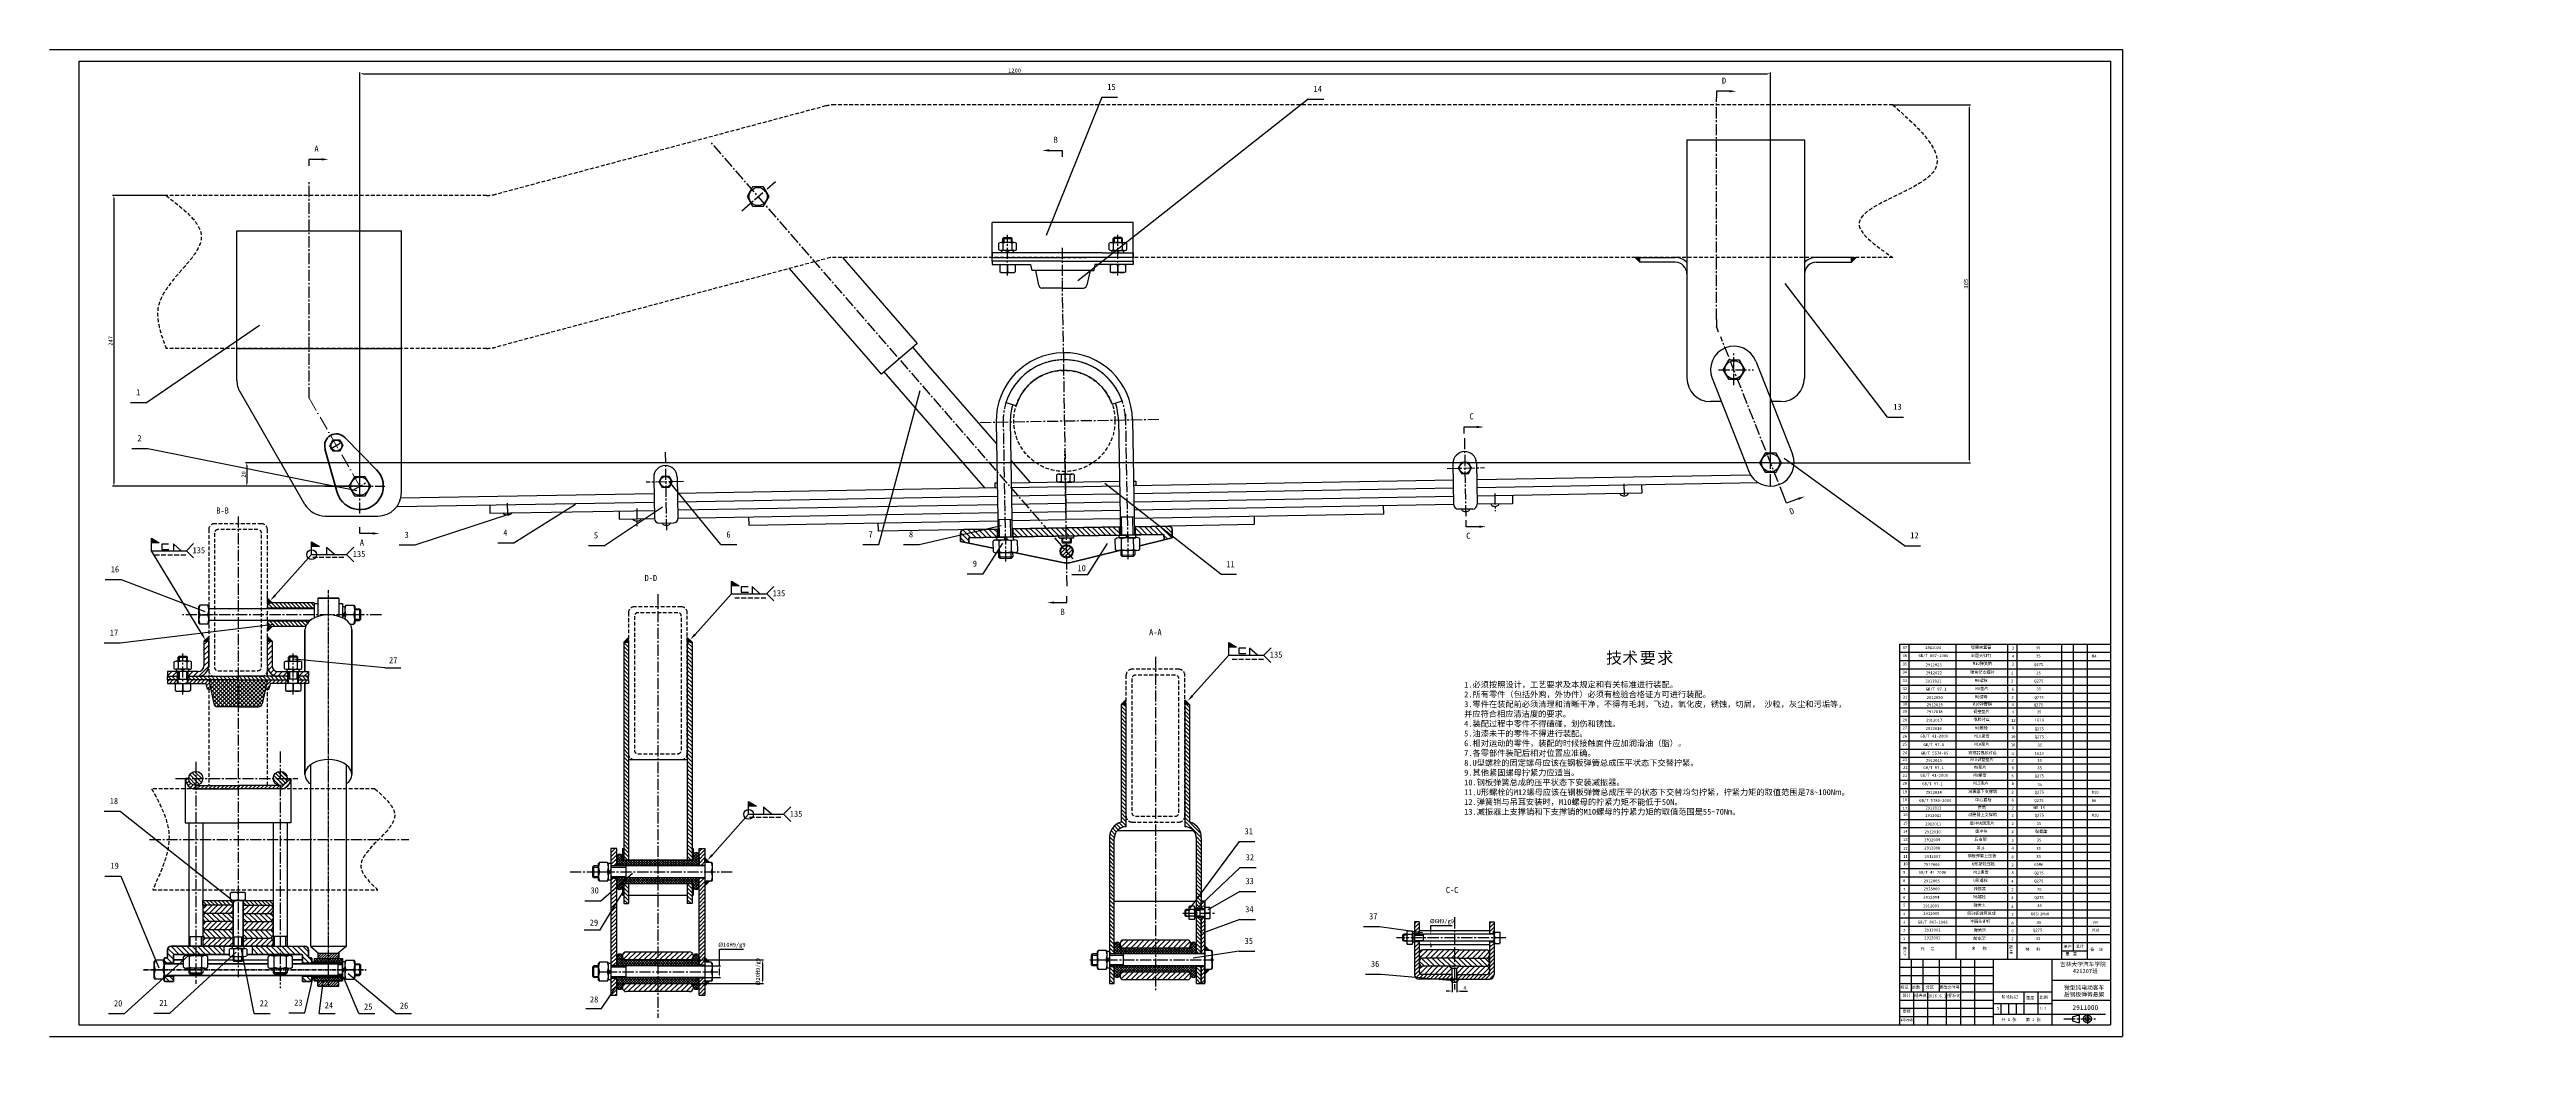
# Model space of a CAD drawing. Header units: millimetres. Extents: x -3782 to 4047, y 1014 to 3284.
# Drawn here: x -2016 to 94, y 1412 to 2274 of the extents above; entities that cross this region are included whole.
import ezdxf

# ---------------------------------------------------------------- set-up
doc = ezdxf.new("R2010")
doc.units = ezdxf.units.MM
for name, pattern in [('CENTER2', [28.575, 19.05, -3.175, 3.175, -3.175]), ('DASHDOT', [18.5, 12, -3, 0.5, -3]), ('DASHED2', [9.525, 6.35, -3.175])]:
    doc.linetypes.add(name, pattern=pattern)
for name, color, linetype in [('尺寸', 4, 'CONTINUOUS'), ('尺寸标注', 3, 'CONTINUOUS'), ('文字', 3, 'CONTINUOUS'), ('点划线', 6, 'CENTER2'), ('细实线', 3, 'CONTINUOUS'), ('虚线', 4, 'DASHED2')]:
    doc.layers.add(name, color=color, linetype=linetype)
doc.layers.add('粗实线', color=2, linetype='CONTINUOUS', lineweight=30)
doc.styles.get("Standard").update_dxf_attribs({"font": '', "height": 3.5})
doc.styles.get('Standard').set_extended_font_data('SimSun')
doc.dimstyles.new('无偏差$0', dxfattribs={"dimtxt": 3.5, "dimasz": 2.5, "dimexe": 1, "dimexo": 0, "dimgap": 1, "dimtad": 1, "dimtoh": 1, "dimdec": 0, "dimzin": 0, "dimdsep": 46, "dimtxsty": 'Standard', "dimcen": 2.5, "dimclrd": 256, "dimadec": 0, "dimazin": 0, "dimtfac": 1, "dimtdec": 0, "dimtofl": 0, "dimtmove": 0, "dimatfit": 3, "dimfxl": 1, "dimtolj": 1, "dimtzin": 0, "dimarcsym": 0})
pattern_1 = [(45, (-1830.3442, 1739.813), (-2.24506, 2.24506), [])]

# ---------------------------------------------------------------- blocks, each defined once
blk = doc.blocks.new('*D143')
at = {"layer": '尺寸', "color": 0, "lineweight": -2, "ltscale": 0.5}
for p, q in [((-445.5, 2226.8), (-379.4, 2226.8)), ((-549.6, 1921.8), (-379.4, 1921.8))]:
    blk.add_line(p, q, dxfattribs=at)
at = {"layer": '尺寸', "lineweight": -2, "ltscale": 0.5}
blk.add_line((-380.4, 2224.3), (-380.4, 1924.3), dxfattribs=at)
at = {"layer": '尺寸', "ltscale": 0.5}
for points in [[(-380.8, 2224.3), (-380, 2224.3), (-380.4, 2226.8)], [(-380.8, 1924.3), (-380, 1924.3), (-380.4, 1921.8)]]:
    blk.add_solid(points, dxfattribs=at)
at = {"layer": '尺寸', "color": 0, "ltscale": 0.5, "insert": (-383.1, 2074.3), "char_height": 3.5, "attachment_point": 5, "rotation": 90}
blk.add_mtext('\\A1;305', dxfattribs=at)
blk = doc.blocks.new('*D144')
at = {"layer": '尺寸', "color": 0, "lineweight": -2, "ltscale": 0.5}
for p, q in [((-1916.6, 2149.4), (-1962.1, 2149.4)), ((-1781.4, 1901.8), (-1962.1, 1901.8))]:
    blk.add_line(p, q, dxfattribs=at)
at = {"layer": '尺寸', "lineweight": -2, "ltscale": 0.5}
blk.add_line((-1961.1, 2146.9), (-1961.1, 1904.3), dxfattribs=at)
at = {"layer": '尺寸', "ltscale": 0.5}
for points in [[(-1961.5, 2146.9), (-1960.6, 2146.9), (-1961.1, 2149.4)], [(-1961.5, 1904.3), (-1960.6, 1904.3), (-1961.1, 1901.8)]]:
    blk.add_solid(points, dxfattribs=at)
at = {"layer": '尺寸', "color": 0, "ltscale": 0.5, "insert": (-1963.8, 2025.6), "char_height": 3.5, "attachment_point": 5, "rotation": 90}
blk.add_mtext('\\A1;247', dxfattribs=at)
blk = doc.blocks.new('*D145')
at = {"layer": '尺寸', "color": 0, "lineweight": -2, "ltscale": 0.5}
for p, q in [((-549.6, 1921.8), (-1848.9, 1921.8)), ((-1751.5, 1901.8), (-1848.9, 1901.8))]:
    blk.add_line(p, q, dxfattribs=at)
at = {"layer": '尺寸', "lineweight": -2, "ltscale": 0.5}
blk.add_line((-1847.9, 1919.3), (-1847.9, 1904.3), dxfattribs=at)
at = {"layer": '尺寸', "ltscale": 0.5}
for points in [[(-1848.3, 1919.3), (-1847.4, 1919.3), (-1847.9, 1921.8)], [(-1848.3, 1904.3), (-1847.4, 1904.3), (-1847.9, 1901.8)]]:
    blk.add_solid(points, dxfattribs=at)
at = {"layer": '尺寸', "color": 0, "ltscale": 0.5, "insert": (-1850.6, 1911.8), "char_height": 3.5, "attachment_point": 5, "rotation": 90}
blk.add_mtext('\\A1;20', dxfattribs=at)
blk = doc.blocks.new('*D146')
at = {"layer": '尺寸', "color": 0, "lineweight": -2, "ltscale": 0.5}
for p, q in [((-1751.5, 1901.8), (-1751.5, 2254.3)), ((-549.7, 1921.8), (-549.7, 2254.3))]:
    blk.add_line(p, q, dxfattribs=at)
at = {"layer": '尺寸', "lineweight": -2, "ltscale": 0.5}
blk.add_line((-1749, 2253.3), (-552.2, 2253.3), dxfattribs=at)
at = {"layer": '尺寸', "ltscale": 0.5}
for points in [[(-1749, 2253.7), (-1749, 2252.9), (-1751.5, 2253.3)], [(-552.2, 2253.7), (-552.2, 2252.9), (-549.7, 2253.3)]]:
    blk.add_solid(points, dxfattribs=at)
at = {"layer": '尺寸', "color": 0, "ltscale": 0.5, "insert": (-1193.7, 2256), "char_height": 3.5, "attachment_point": 5}
blk.add_mtext('\\A1;1200', dxfattribs=at)
blk = doc.blocks.new('*D237')
at = {"layer": '尺寸', "color": 0, "lineweight": -2, "ltscale": 0.5}
for p, q in [((-829.5, 1520), (-840.1, 1520)), ((-829.4, 1514), (-840.1, 1514))]:
    blk.add_line(p, q, dxfattribs=at)
at = {"layer": '尺寸', "lineweight": -2, "ltscale": 0.5}
for p, q in [((-839.1, 1522.5), (-839.1, 1527.4)), ((-839.1, 1527.4), (-821, 1527.4)), ((-839.1, 1511.5), (-839.1, 1509))]:
    blk.add_line(p, q, dxfattribs=at)
at = {"layer": '尺寸', "ltscale": 0.5}
for points in [[(-839.5, 1522.5), (-838.7, 1522.5), (-839.1, 1520)], [(-839.5, 1511.5), (-838.7, 1511.5), (-839.1, 1514)]]:
    blk.add_solid(points, dxfattribs=at)
at = {"layer": '尺寸', "color": 0, "ltscale": 0.5, "insert": (-829.6, 1530.6), "char_height": 3.5, "attachment_point": 5}
blk.add_mtext('\\A1;%%c6H9/g9', dxfattribs=at)
blk = doc.blocks.new('*D238')
at = {"layer": '尺寸', "color": 0, "lineweight": -2, "ltscale": 0.5}
for p, q in [((-821, 1483.6), (-821, 1470.6)), ((-817, 1483.7), (-817, 1470.6))]:
    blk.add_line(p, q, dxfattribs=at)
at = {"layer": '尺寸', "lineweight": -2, "ltscale": 0.5}
for p, q in [((-823.5, 1471.6), (-826, 1471.6)), ((-814.5, 1471.6), (-807.9, 1471.6))]:
    blk.add_line(p, q, dxfattribs=at)
at = {"layer": '尺寸', "ltscale": 0.5}
for points in [[(-823.5, 1472), (-823.5, 1471.2), (-821, 1471.6)], [(-814.5, 1472), (-814.5, 1471.2), (-817, 1471.6)]]:
    blk.add_solid(points, dxfattribs=at)
at = {"layer": '尺寸', "color": 0, "ltscale": 0.5, "insert": (-810, 1474.3), "char_height": 3.5, "attachment_point": 5}
blk.add_mtext('\\A1;4', dxfattribs=at)
blk = doc.blocks.new('*D336')
at = {"layer": '细实线', "lineweight": -2, "ltscale": 0.5}
for p, q in [((-1445.2, 1493.1), (-1445.2, 1507.3)), ((-1445.2, 1507.3), (-1424.7, 1507.3)), ((-1445.2, 1485.6), (-1445.2, 1490.6))]:
    blk.add_line(p, q, dxfattribs=at)
at = {"layer": '细实线', "color": 0, "lineweight": -2, "ltscale": 0.5}
for p, q in [((-1497.6, 1493.1), (-1444.2, 1493.1)), ((-1497.6, 1483.1), (-1444.2, 1483.1))]:
    blk.add_line(p, q, dxfattribs=at)
at = {"layer": '细实线', "ltscale": 0.5}
for points in [[(-1445.6, 1490.6), (-1444.8, 1490.6), (-1445.2, 1493.1)], [(-1445.6, 1485.6), (-1444.8, 1485.6), (-1445.2, 1483.1)]]:
    blk.add_solid(points, dxfattribs=at)
at = {"layer": '细实线', "color": 0, "ltscale": 0.5, "insert": (-1434.5, 1510.5), "char_height": 3.5, "attachment_point": 5}
blk.add_mtext('\\A1;%%c10H9/g9', dxfattribs=at)
blk = doc.blocks.new('*D337')
at = {"layer": '细实线', "color": 0, "lineweight": -2, "ltscale": 0.5}
for p, q in [((-1497.6, 1498.1), (-1407.6, 1498.1)), ((-1497.6, 1478.1), (-1407.6, 1478.1))]:
    blk.add_line(p, q, dxfattribs=at)
at = {"layer": '细实线', "lineweight": -2, "ltscale": 0.5}
blk.add_line((-1408.6, 1495.6), (-1408.6, 1480.6), dxfattribs=at)
at = {"layer": '细实线', "ltscale": 0.5}
for points in [[(-1409.1, 1495.6), (-1408.2, 1495.6), (-1408.6, 1498.1)], [(-1409.1, 1480.6), (-1408.2, 1480.6), (-1408.6, 1478.1)]]:
    blk.add_solid(points, dxfattribs=at)
at = {"layer": '细实线', "color": 0, "ltscale": 0.5, "insert": (-1411.9, 1488.1), "char_height": 3.5, "attachment_point": 5, "rotation": 90}
blk.add_mtext('\\A1;%%c20H9/g9', dxfattribs=at)

msp = doc.modelspace()

# ---------------------------------------------------------------- hatches: boundary and pattern name
at = {"layer": '粗实线', "ltscale": 0.5}
for points in [[(-661, 2092.6), (-661, 2096.6), (-665, 2096.6)], [(-476.7, 2096.6), (-480.7, 2096.6), (-480.7, 2092.6)], [(-1830.3, 1806.3), (-1830.3, 1802.3), (-1826.3, 1802.3)], [(-1884.3, 1769.8), (-1880.3, 1769.8), (-1880.3, 1773.8)], [(-1826.3, 1782.3), (-1830.3, 1782.3), (-1830.3, 1778.3)], [(-1830.3, 1773.8), (-1830.3, 1769.8), (-1826.3, 1769.8)], [(-1526.6, 1769), (-1522.6, 1769), (-1522.6, 1773)], [(-1472.6, 1773), (-1472.6, 1769), (-1468.5, 1769)], [(-1102.8, 1715.8), (-1098.8, 1715.8), (-1098.8, 1719.8)], [(-1102.8, 1715.8), (-1098.8, 1715.8), (-1098.8, 1719.8)], [(-1048.7, 1719.8), (-1048.7, 1715.8), (-1044.7, 1715.8)], [(-1457.5, 1585.2), (-1457.5, 1581.2), (-1453.5, 1581.2)], [(-1453.5, 1565.2), (-1457.5, 1565.2), (-1457.5, 1561.2)], [(-1457.5, 1500.1), (-1457.5, 1496.1), (-1453.5, 1496.1)], [(-1031.6, 1510.2), (-1031.6, 1506.2), (-1027.6, 1506.2)], [(-1453.5, 1480.1), (-1457.5, 1480.1), (-1457.5, 1476.1)], [(-1027.6, 1490.1), (-1031.6, 1490.1), (-1031.6, 1486.1)]]:
    msp.add_hatch(color=256, dxfattribs=at).paths.add_polyline_path(points)
at = {"layer": '细实线', "ltscale": 0.5}
h = msp.add_hatch(dxfattribs=at)
h.set_pattern_fill('ANSI31', color=256, style=0)
h.set_pattern_definition([(45, (-1885.3442, 1509.8462), (-2.245064, 2.245064), [])])
h.paths.add_polyline_path([(-1765.9, 2075.1, 0.414214), (-1768.9, 2078.1), (-1795.9, 2078.1), (-1795.9, 2071.1), (-1768.9, 2071.1, 0.414214), (-1765.9, 2074.1)], flags=17)
h.paths.add_polyline_path([(-1795.9, 2078.1), (-1822.9, 2078.1, 0.414214), (-1825.9, 2075.1), (-1825.9, 2074.1, 0.414214), (-1822.9, 2071.1), (-1795.9, 2071.1)], flags=17)
h.paths.add_polyline_path([(-1795.9, 2105.1), (-1822.9, 2105.1, 0.414214), (-1825.9, 2102.1), (-1825.9, 2101.1, 0.414214), (-1822.9, 2098.1), (-1795.9, 2098.1)], flags=17)
h.paths.add_polyline_path([(-1765.9, 2101.1), (-1765.9, 2102.1, 0.414214), (-1768.9, 2105.1), (-1795.9, 2105.1), (-1795.9, 2098.1), (-1768.9, 2098.1, 0.414214)], flags=17)
h.paths.add_polyline_path([(-1768.9, 2098.1, 0.414214), (-1765.9, 2101.1), (-1765.9, 2102.1, 0.414214), (-1768.9, 2105.1), (-1795.9, 2105.1), (-1795.9, 2098.1)])
h.paths.add_polyline_path([(-1795.9, 2098.1), (-1795.9, 2105.1), (-1822.9, 2105.1, 0.414214), (-1825.9, 2102.1), (-1825.9, 2101.1, 0.414214), (-1822.9, 2098.1)])
h.paths.add_polyline_path([(-1822.9, 2078.1, 0.414214), (-1825.9, 2075.1), (-1825.9, 2074.1, 0.414214), (-1822.9, 2071.1), (-1795.9, 2071.1), (-1795.9, 2078.1)], flags=17)
h.paths.add_polyline_path([(-1768.9, 2071.1, 0.414214), (-1765.9, 2074.1), (-1765.9, 2075.1, 0.414214), (-1768.9, 2078.1), (-1795.9, 2078.1), (-1795.9, 2071.1)], flags=17)
h.paths.add_polyline_path([(-1859.8, 1537.8), (-1859.8, 1544.8), (-1882.3, 1544.8, 0.414214), (-1885.3, 1541.8), (-1885.3, 1540.8, 0.414214), (-1882.3, 1537.8)])
h.paths.add_polyline_path([(-1828.3, 1537.8, 0.414214), (-1825.3, 1540.8), (-1825.3, 1541.8, 0.414214), (-1828.3, 1544.8), (-1850.8, 1544.8), (-1850.8, 1537.8)])
h.paths.add_polyline_path([(-1882.3, 1530.8, 0.414214), (-1885.3, 1527.8), (-1885.3, 1526.8, 0.414214), (-1882.3, 1523.8), (-1859.8, 1523.8), (-1859.8, 1530.8)])
h.paths.add_polyline_path([(-1828.3, 1523.8, 0.414214), (-1825.3, 1526.8), (-1825.3, 1527.8, 0.414214), (-1828.3, 1530.8), (-1850.8, 1530.8), (-1850.8, 1523.8)])
h.paths.add_polyline_path([(-1859.8, 1509.8), (-1859.8, 1516.8), (-1882.3, 1516.8, 0.414214), (-1885.3, 1513.8), (-1885.3, 1512.8, 0.414214), (-1882.3, 1509.8)])
h.paths.add_polyline_path([(-1828.3, 1509.8, 0.414214), (-1825.3, 1512.8), (-1825.3, 1513.8, 0.414214), (-1828.3, 1516.8), (-1850.8, 1516.8), (-1850.8, 1509.8), (-1850.3, 1509.8)])
for points in [[(-1929.1, 1857.6), (-1929.1, 1853.6), (-1922.5, 1853.6)], [(-1792.6, 1854.4), (-1792.6, 1850.4), (-1786, 1850.4)], [(-1434.9, 1821), (-1434.9, 1817), (-1428.3, 1817)], [(-1011.2, 1768.6), (-1011.2, 1764.7), (-1004.6, 1764.7)], [(-1420.3, 1633), (-1420.3, 1629.1), (-1413.7, 1629.1)]]:
    msp.add_hatch(color=256, dxfattribs=at).paths.add_polyline_path(points)
h = msp.add_hatch(dxfattribs=at)
h.set_pattern_fill('ANSI31', color=256, scale=1.001583, angle=90, style=0)
h.set_pattern_definition([(135, (-1239.8025, 1853.259), (-2.24862, -2.24862), [])])
h.paths.add_polyline_path([(-1104.2, 1867.1), (-1149.7, 1866.3), (-1149.6, 1859.3), (-1104, 1860.1)])
h.paths.add_polyline_path([(-1149.7, 1866.3), (-1166.5, 1866), (-1160.5, 1859.1), (-1149.6, 1859.3)])
h.paths.add_polyline_path([(-1166.5, 1866), (-1195.3, 1865.5), (-1195.2, 1858.5), (-1190.2, 1858.6), (-1160.5, 1859.1)])
h.paths.add_polyline_path([(-1208.3, 1865.3), (-1236.8, 1864.8, 0.414214), (-1239.8, 1861.7), (-1239.7, 1854.7), (-1232.6, 1853.3), (-1232.7, 1857.8), (-1208.2, 1858.3)])
h.paths.add_polyline_path([(-1059.5, 1864.9, 0.414214), (-1062.6, 1867.8), (-1091.1, 1867.3), (-1091, 1860.3), (-1086.1, 1860.4), (-1066.5, 1860.7), (-1066.4, 1856.1), (-1059.4, 1857.8)])
h = msp.add_hatch(dxfattribs=at)
h.set_pattern_fill('ANSI31', color=256, scale=0.75, style=0)
h.set_pattern_definition([(45, (-1154.3851, 1841.259), (-1.6838, 1.6838), [])])
h.paths.add_polyline_path([(-1149.4, 1846.2), (-1152.7, 1850, 0.215219), (-1154.4, 1846.3, 0.419314), (-1149.3, 1841.3)])
h.paths.add_polyline_path([(-1149.5, 1851.3, 0.17822), (-1152.7, 1850), (-1149.4, 1846.2)])
h.paths.add_polyline_path([(-1149.5, 1851.3), (-1149.4, 1846.2), (-1146.1, 1842.5, 0.219105), (-1144.4, 1846.3, 0.419314)])
h.paths.add_polyline_path([(-1149.4, 1846.2), (-1149.3, 1841.3, 0.174393), (-1146.1, 1842.5)])
h = msp.add_hatch(dxfattribs=at)
h.set_pattern_fill('ANSI31', color=256, scale=0.75, angle=90, style=0)
h.set_pattern_definition([(135, (-1830.3442, 1782.3095), (-1.6838, -1.6838), [])])
h.paths.add_polyline_path([(-1830.3, 1802.3), (-1830.3, 1797.8), (-1790.3, 1797.8), (-1790.3, 1802.3)])
edge = h.paths.add_edge_path()
edge.add_ellipse((-1778.3, 1779.3), major_axis=(-20, 0), ratio=0.642788, start_angle=324.1852, end_angle=346.4008, ccw=False)
edge.add_line((-1794.6, 1786.8), (-1830.3, 1786.8))
edge.add_line((-1830.3, 1786.8), (-1830.3, 1782.8))
edge.add_line((-1830.3, 1782.8), (-1830.3, 1782.3))
edge.add_line((-1830.3, 1782.3), (-1826.3, 1782.3))
edge.add_line((-1826.3, 1782.3), (-1797.8, 1782.3))
h = msp.add_hatch(dxfattribs=at)
h.set_pattern_fill('ANSI31', color=256, style=0)
h.set_pattern_definition(pattern_1)
h.paths.add_polyline_path([(-1884.3, 1748.8), (-1884.3, 1769.8), (-1884.3, 1769.8), (-1880.3, 1769.8), (-1880.3, 1748.8, -0.414214), (-1889.3, 1739.8), (-1897.8, 1739.8), (-1897.8, 1743.8), (-1889.3, 1743.8, 0.414214)])
h.paths.add_polyline_path([(-1915.3, 1743.8), (-1906.8, 1743.8), (-1906.8, 1739.8), (-1915.3, 1739.8)])
h = msp.add_hatch(dxfattribs=at)
h.set_pattern_fill('ANSI31', color=256, style=0)
h.set_pattern_definition(pattern_1)
h.paths.add_polyline_path([(-1821.3, 1739.8), (-1812.8, 1739.8), (-1812.8, 1743.8), (-1821.3, 1743.8, -0.414214), (-1826.3, 1748.8), (-1826.3, 1769.8), (-1826.3, 1769.8), (-1830.3, 1769.8), (-1830.3, 1748.8, 0.414214)])
h.paths.add_polyline_path([(-1795.3, 1739.8), (-1795.3, 1743.8), (-1803.8, 1743.8), (-1803.8, 1739.8)])
h = msp.add_hatch(dxfattribs=at)
h.set_pattern_fill('ANSI31', color=256, scale=0.751187, angle=90, style=0)
h.set_pattern_definition([(135, (-1526.6414, 1546.0864), (-1.686463, -1.686463), [])])
h.paths.add_polyline_path([(-1522.6, 1669.8), (-1522.6, 1769), (-1526.6, 1769), (-1526.6, 1593.2), (-1526.6, 1583.2), (-1522.6, 1583.2)])
h.paths.add_polyline_path([(-1472.6, 1583.2), (-1468.5, 1583.2), (-1468.5, 1593.2), (-1468.5, 1769), (-1472.6, 1769), (-1472.6, 1669.8)])
h.paths.add_polyline_path([(-1472.6, 1546.1), (-1468.5, 1546.1), (-1468.5, 1553.2), (-1468.5, 1563.2), (-1472.6, 1563.2)])
h.paths.add_polyline_path([(-1522.6, 1563.2), (-1526.6, 1563.2), (-1526.6, 1553.2), (-1526.6, 1546.1), (-1522.6, 1546.1)])
h = msp.add_hatch(dxfattribs=at)
h.set_pattern_fill('ANSI31', color=256, scale=0.75, angle=90, style=0)
h.set_pattern_definition([(135, (-1915.3442, 1736.813), (-1.6838, -1.6838), [])])
h.paths.add_polyline_path([(-1812.8, 1739.8), (-1821.3, 1739.8), (-1855.3, 1739.8), (-1855.3, 1736.8), (-1812.8, 1736.8)])
h.paths.add_polyline_path([(-1795.3, 1739.8), (-1803.8, 1739.8), (-1803.8, 1736.8), (-1795.3, 1736.8)])
h.paths.add_polyline_path([(-1855.3, 1739.8), (-1889.3, 1739.8), (-1897.8, 1739.8), (-1897.8, 1736.8), (-1855.3, 1736.8)])
h.paths.add_polyline_path([(-1906.8, 1739.8), (-1915.3, 1739.8), (-1915.3, 1736.8), (-1906.8, 1736.8)])
h = msp.add_hatch(dxfattribs=at)
h.set_pattern_fill('ANSI31', color=256, scale=0.75, style=0)
h.set_pattern_definition([(45, (-1915.3442, 1728.813), (-1.6838, 1.6838), [])])
h.paths.add_polyline_path([(-1882.8, 1733.8), (-1881.7, 1728.8), (-1878.6, 1728.8), (-1880.3, 1736.8), (-1897.8, 1736.8), (-1897.8, 1733.8), (-1896.6, 1733.8)])
h.paths.add_polyline_path([(-1915.3, 1736.8), (-1915.3, 1733.8), (-1906.8, 1733.8), (-1906.8, 1736.8)])
h.paths.add_polyline_path([(-1812.8, 1733.8), (-1812.8, 1736.8), (-1830.3, 1736.8), (-1832.1, 1728.8), (-1829, 1728.8), (-1827.9, 1733.8)])
h.paths.add_polyline_path([(-1795.3, 1733.8), (-1795.3, 1736.8), (-1803.8, 1736.8), (-1803.8, 1733.8), (-1802.6, 1733.8)])
h = msp.add_hatch(dxfattribs=at)
h.set_pattern_fill('ANSI37', color=256, scale=0.75, style=0)
h.set_pattern_definition([(45, (-1880.3442, 1713.813), (-1.6838, 1.6838), []), (135, (-1880.3442, 1713.813), (-1.6838, -1.6838), [])])
h.paths.add_polyline_path([(-1855.3, 1713.8), (-1855.3, 1736.8), (-1880.3, 1736.8), (-1875.9, 1716.2, 0.352819), (-1872.9, 1713.8)])
h.paths.add_polyline_path([(-1837.8, 1713.8, 0.352819), (-1834.8, 1716.2), (-1830.3, 1736.8), (-1855.3, 1736.8), (-1855.3, 1713.8)])
h = msp.add_hatch(dxfattribs=at)
h.set_pattern_fill('ANSI31', color=256, scale=0.751187, angle=90, style=0)
h.set_pattern_definition([(135, (-1048.6714, 1478.1179), (-1.686463, -1.686463), [])])
h.paths.add_polyline_path([(-1112.8, 1601.6, -0.367728), (-1102.8, 1615.6), (-1102.8, 1715.8), (-1102.8, 1715.8), (-1098.8, 1715.8), (-1098.8, 1611.6, 0.414214), (-1108.8, 1601.6), (-1108.8, 1503.7), (-1112.8, 1503.7)])
h.paths.add_polyline_path([(-1112.8, 1487.1), (-1112.8, 1492.6), (-1108.8, 1492.6), (-1108.8, 1485.6), (-1108.8, 1478.1), (-1112.8, 1478.1)])
h = msp.add_hatch(dxfattribs=at)
h.set_pattern_fill('ANSI31', color=256, scale=0.75, angle=90, style=0)
h.set_pattern_definition([(135, (-1048.6714, 1478.1179), (-1.683798, -1.683798), [])])
h.paths.add_polyline_path([(-1034.6, 1601.6, 0.367728), (-1044.7, 1615.6), (-1044.7, 1715.8), (-1044.7, 1715.8), (-1048.7, 1715.8), (-1048.7, 1611.6, -0.414214), (-1038.7, 1601.6), (-1038.7, 1550.2), (-1034.6, 1555.6)])
h.paths.add_polyline_path([(-1034.6, 1548.1), (-1034.6, 1555.6), (-1038.7, 1550.2), (-1038.7, 1541.6), (-1038.7, 1541.6), (-1034.6, 1545.4)])
h.paths.add_polyline_path([(-1034.6, 1545.4), (-1038.7, 1541.6), (-1034.6, 1541.6)])
h.paths.add_polyline_path([(-1034.6, 1534.6), (-1038.7, 1534.6), (-1038.7, 1533.1), (-1038.7, 1503.7), (-1034.6, 1503.7)])
h.paths.add_polyline_path([(-1034.6, 1492.6), (-1038.7, 1492.6), (-1038.7, 1485.6), (-1038.7, 1478.1), (-1034.6, 1478.1)])
h = msp.add_hatch(dxfattribs=at)
h.set_pattern_fill('ANSI31', color=256, scale=0.75, style=0)
h.set_pattern_definition([(45, (-1900.3442, 1643.8462), (-1.6838, 1.6838), [])])
h.paths.add_polyline_path([(-1891.3, 1646.8), (-1891.3, 1643.8), (-1855.3, 1643.8), (-1855.3, 1646.8)])
h.paths.add_polyline_path([(-1819.3, 1643.8), (-1819.3, 1646.8), (-1855.3, 1646.8), (-1855.3, 1643.8)])
h.paths.add_polyline_path([(-1810.3, 1652.8), (-1813.3, 1652.8, -0.414214), (-1819.3, 1646.8), (-1819.3, 1643.8, 0.414214)])
h.paths.add_polyline_path([(-1897.3, 1652.8), (-1900.3, 1652.8, 0.414214), (-1891.3, 1643.8), (-1891.3, 1646.8, -0.414214)])
h = msp.add_hatch(dxfattribs=at)
h.set_pattern_fill('ANSI31', color=256, scale=0.75, angle=90, style=0)
h.set_pattern_definition([(135, (-1897.3442, 1646.8462), (-1.6838, -1.6838), [])])
h.paths.add_polyline_path([(-1891.3, 1658.8, 0.414214), (-1897.3, 1652.8), (-1891.3, 1652.8)])
h.paths.add_polyline_path([(-1885.3, 1652.8, 0.414214), (-1891.3, 1658.8), (-1891.3, 1652.8)])
h.paths.add_polyline_path([(-1885.3, 1652.8), (-1891.3, 1652.8), (-1891.3, 1646.8, 0.414214)])
h.paths.add_polyline_path([(-1891.3, 1652.8), (-1897.3, 1652.8, 0.414214), (-1891.3, 1646.8)])
h.paths.add_polyline_path([(-1819.3, 1658.8, 0.414214), (-1825.3, 1652.8), (-1819.3, 1652.8)])
h.paths.add_polyline_path([(-1813.3, 1652.8, 0.414214), (-1819.3, 1658.8), (-1819.3, 1652.8)])
h.paths.add_polyline_path([(-1819.3, 1646.8, 0.414214), (-1813.3, 1652.8), (-1819.3, 1652.8)])
h.paths.add_polyline_path([(-1819.3, 1646.8), (-1819.3, 1652.8), (-1825.3, 1652.8, 0.414214)])
h = msp.add_hatch(dxfattribs=at)
h.set_pattern_fill('ANSI31', color=256, scale=0.751187, style=0)
h.set_pattern_definition([(45, (-1537.6588, 1468.0468), (-1.686463, 1.686463), [])])
h.paths.add_polyline_path([(-1457.5, 1567.7), (-1462.5, 1567.7), (-1462.5, 1560.7), (-1462.5, 1493.6), (-1457.5, 1493.6)])
h.paths.add_polyline_path([(-1532.7, 1567.7), (-1537.7, 1567.7), (-1537.7, 1493.6), (-1532.7, 1493.6)])
h.paths.add_polyline_path([(-1532.7, 1482.6), (-1537.7, 1482.6), (-1537.7, 1468), (-1532.7, 1468)])
h.paths.add_polyline_path([(-1457.5, 1482.6), (-1462.5, 1482.6), (-1462.5, 1475.6), (-1462.5, 1468), (-1457.5, 1468)])
h.paths.add_polyline_path([(-1457.5, 1593.2), (-1462.5, 1593.2), (-1462.5, 1578.7), (-1457.5, 1578.7)])
h.paths.add_polyline_path([(-1532.7, 1593.2), (-1537.7, 1593.2), (-1537.7, 1578.7), (-1532.7, 1578.7)])
h = msp.add_hatch(dxfattribs=at)
h.set_pattern_fill('ANSI37', color=256, scale=0.500792, angle=90, style=0)
h.set_pattern_definition([(135, (-1532.6509, 1473.0547), (-1.124309, -1.124309), []), (225, (-1532.6509, 1473.0547), (1.124309, -1.124309), [])])
h.paths.add_polyline_path([(-1462.5, 1585.7), (-1462.5, 1587.2, 0.414214), (-1465, 1589.7, 0.414214), (-1467.5, 1587.2), (-1467.5, 1586.2), (-1467.5, 1583.2), (-1497.6, 1583.2), (-1497.6, 1578.2), (-1462.5, 1578.2)])
h.paths.add_polyline_path([(-1462.5, 1568.2), (-1497.6, 1568.2), (-1497.6, 1563.2), (-1467.5, 1563.2), (-1467.5, 1560.7, 0.414214), (-1465, 1558.2, 0.414214), (-1462.5, 1560.7)])
h.paths.add_polyline_path([(-1497.6, 1568.2), (-1532.7, 1568.2), (-1532.7, 1560.7, 0.414214), (-1530.1, 1558.2, 0.414214), (-1527.6, 1560.7), (-1527.6, 1563.2), (-1497.6, 1563.2)])
h.paths.add_polyline_path([(-1497.6, 1583.2), (-1527.6, 1583.2), (-1527.6, 1585.7, 0.414214), (-1530.1, 1588.2, 0.414214), (-1532.7, 1585.7), (-1532.7, 1578.2), (-1497.6, 1578.2)])
h.paths.add_polyline_path([(-1497.6, 1498.1), (-1527.6, 1498.1), (-1527.6, 1500.6, 0.414214), (-1530.1, 1503.1, 0.414214), (-1532.7, 1500.6), (-1532.7, 1493.1), (-1497.6, 1493.1)])
h.paths.add_polyline_path([(-1462.5, 1500.6, 0.414214), (-1465, 1503.1, 0.414214), (-1467.5, 1500.6), (-1467.5, 1498.1), (-1497.6, 1498.1), (-1497.6, 1493.1), (-1462.5, 1493.1)])
h.paths.add_polyline_path([(-1462.5, 1483.1), (-1497.6, 1483.1), (-1497.6, 1478.1), (-1467.5, 1478.1), (-1467.5, 1475.6, 0.414214), (-1465, 1473.1, 0.414214), (-1462.5, 1475.6)])
h.paths.add_polyline_path([(-1497.6, 1483.1), (-1532.7, 1483.1), (-1532.7, 1475.6, 0.414214), (-1530.1, 1473.1, 0.414214), (-1527.6, 1475.6), (-1527.6, 1478.1), (-1497.6, 1478.1)])
h = msp.add_hatch(dxfattribs=at)
h.set_pattern_fill('ANSI31', color=256, scale=0.75, angle=90, style=0)
h.set_pattern_definition([(135, (-1885.3442, 1544.8462), (-1.6838, -1.6838), [])])
h.paths.add_polyline_path([(-1825.3, 1548.8), (-1850.8, 1548.8), (-1850.8, 1544.8), (-1825.3, 1544.8)])
h.paths.add_polyline_path([(-1859.8, 1548.8), (-1859.9, 1548.8), (-1885.3, 1548.8), (-1885.3, 1544.8), (-1882.3, 1544.8), (-1859.8, 1544.8)])
h = msp.add_hatch(dxfattribs=at)
h.set_pattern_fill('ANSI31', color=256, scale=0.75, style=0)
h.set_pattern_definition([(45, (-1034.6492, 1478.1495), (-1.6838, 1.6838), [])])
h.paths.add_polyline_path([(-1034.6, 1541.6), (-1031.6, 1541.6), (-1031.6, 1548.1), (-1034.6, 1548.1)])
h.paths.add_polyline_path([(-1031.6, 1534.6), (-1034.6, 1534.6), (-1034.6, 1503.6), (-1031.6, 1503.6)])
h.paths.add_polyline_path([(-1034.6, 1478.1), (-1031.6, 1478.1), (-1031.6, 1492.6), (-1034.2, 1492.6), (-1034.6, 1492.4)])
h = msp.add_hatch(dxfattribs=at)
h.set_pattern_fill('ANSI31', color=256, angle=90, style=0)
h.set_pattern_definition([(135, (-1918.3442, 1479.8462), (-2.245064, -2.245064), [])])
h.paths.add_polyline_path([(-1867.3, 1509.8), (-1891.3, 1509.8), (-1891.3, 1502.8), (-1884.8, 1502.8), (-1867.3, 1502.8)])
h.paths.add_polyline_path([(-1891.3, 1509.8), (-1912.3, 1509.8, 0.414214), (-1915.3, 1506.8), (-1915.3, 1500.8, -0.414214), (-1916.3, 1499.8), (-1917.3, 1499.8, 0.414214), (-1918.3, 1498.8), (-1918.3, 1495.3), (-1910.3, 1495.3), (-1910.3, 1501.8, -0.414214), (-1909.3, 1502.8), (-1891.3, 1502.8)])
h.paths.add_polyline_path([(-1910.3, 1484.3), (-1918.3, 1484.3), (-1918.3, 1482.8), (-1918.3, 1480.8, 0.414214), (-1917.3, 1479.8), (-1910.3, 1479.8)])
h.paths.add_polyline_path([(-1819.3, 1509.8), (-1843.3, 1509.8), (-1843.3, 1502.8), (-1819.3, 1502.8)])
h.paths.add_polyline_path([(-1795.3, 1506.8, 0.414214), (-1798.3, 1509.8), (-1819.3, 1509.8), (-1819.3, 1502.8), (-1801.3, 1502.8, -0.414214), (-1800.3, 1501.8), (-1800.3, 1495.3), (-1792.3, 1495.3), (-1792.3, 1498.8, 0.414214), (-1793.3, 1499.8), (-1794.3, 1499.8, -0.414214), (-1795.3, 1500.8)])
h.paths.add_polyline_path([(-1792.3, 1484.3), (-1800.3, 1484.3), (-1800.3, 1479.8), (-1795.3, 1479.8), (-1793.3, 1479.8, 0.414214), (-1792.3, 1480.8)])
h.paths.add_polyline_path([(-1825.3, 1519.8), (-1825.3, 1520.8, 0.414214), (-1828.3, 1523.8), (-1850.8, 1523.8), (-1850.8, 1516.8), (-1828.3, 1516.8, 0.414214)])
h.paths.add_polyline_path([(-1859.8, 1523.8), (-1882.3, 1523.8, 0.414214), (-1885.3, 1520.8), (-1885.3, 1519.8, 0.414214), (-1882.3, 1516.8), (-1859.8, 1516.8)])
h.paths.add_polyline_path([(-1859.8, 1537.8), (-1882.3, 1537.8, 0.414214), (-1885.3, 1534.8), (-1885.3, 1533.8, 0.414214), (-1882.3, 1530.8), (-1859.8, 1530.8)])
h.paths.add_polyline_path([(-1825.3, 1533.8), (-1825.3, 1534.8, 0.414214), (-1828.3, 1537.8), (-1850.8, 1537.8), (-1850.8, 1530.8), (-1828.3, 1530.8, 0.414214)])
h = msp.add_hatch(dxfattribs=at)
h.set_pattern_fill('ANSI31', color=256, scale=0.75, style=0)
h.set_pattern_definition([(45, (-853.0196, 1481.6998), (-1.6838, 1.6838), [])])
h.paths.add_polyline_path([(-785, 1512.5), (-789, 1512.5), (-789, 1499.7), (-789, 1492.7), (-789, 1488.7, -0.414214), (-792, 1485.7), (-817, 1485.7), (-817, 1481.7), (-815.3, 1481.7), (-789, 1481.7, 0.414214), (-785, 1485.7)])
h.paths.add_polyline_path([(-821, 1481.7), (-821, 1485.7), (-846, 1485.7), (-847, 1485.7, -0.414214), (-849, 1487.7), (-849, 1492.7), (-849, 1499.7), (-849, 1512.5), (-853, 1512.5), (-853, 1512), (-853, 1485.7, 0.414214), (-849, 1481.7)])
h.paths.add_polyline_path([(-849, 1530.5), (-853, 1530.5), (-853, 1521.5), (-849, 1521.5)])
h.paths.add_polyline_path([(-789, 1521.5), (-785, 1521.5), (-785, 1530.5), (-789, 1530.5)])
h = msp.add_hatch(dxfattribs=at)
h.set_pattern_fill('ANSI37', color=256, scale=0.5, style=0)
h.set_pattern_definition([(45, (-1790.3442, 1480.3462), (-1.12253, 1.12253), []), (135, (-1790.3442, 1480.3462), (-1.12253, -1.12253), [])])
h.paths.add_polyline_path([(-1778.3, 1499.3), (-1790.3, 1499.3), (-1790.3, 1495.8), (-1778.3, 1495.8)])
h.paths.add_polyline_path([(-1766.3, 1499.3), (-1778.3, 1499.3), (-1778.3, 1495.8), (-1766.3, 1495.8), (-1766.3, 1496.8)])
h.paths.add_polyline_path([(-1766.3, 1483.8), (-1778.3, 1483.8), (-1778.3, 1480.3), (-1766.3, 1480.3)])
h.paths.add_polyline_path([(-1778.3, 1483.8), (-1790.3, 1483.8), (-1790.3, 1480.3), (-1778.3, 1480.3)])
h = msp.add_hatch(dxfattribs=at)
h.set_pattern_fill('ANSI31', color=256, scale=0.5, style=0)
h.set_pattern_definition([(45, (-1787.3442, 1475.8462), (-1.12253, 1.12253), [])])
h.paths.add_polyline_path([(-1778.3, 1503.8), (-1778.3, 1499.3), (-1769.3, 1499.3), (-1769.3, 1503.8)])
h.paths.add_polyline_path([(-1769.3, 1475.8), (-1769.3, 1480.3), (-1787.3, 1480.3), (-1787.3, 1475.8)])
h.paths.add_polyline_path([(-1778.3, 1499.3), (-1778.3, 1503.8), (-1787.3, 1503.8), (-1787.3, 1499.3)])
h = msp.add_hatch(dxfattribs=at)
h.set_pattern_fill('ANSI31', color=256, scale=1.001583, style=0)
h.set_pattern_definition([(45, (-1527.643, 1471.0515), (-2.24862, 2.24862), [])])
h.paths.add_polyline_path([(-1497.6, 1505.1), (-1524.6, 1505.1, 0.414214), (-1527.6, 1502.1), (-1527.6, 1501.1, 0.414214), (-1524.6, 1498.1), (-1497.6, 1498.1)])
h.paths.add_polyline_path([(-1467.5, 1501.1), (-1467.5, 1502.1, 0.414214), (-1470.6, 1505.1), (-1497.6, 1505.1), (-1497.6, 1498.1), (-1470.6, 1498.1, 0.414214)])
h.paths.add_polyline_path([(-1467.5, 1474.1), (-1467.5, 1475.1, 0.414214), (-1470.6, 1478.1), (-1497.6, 1478.1), (-1497.6, 1471.1), (-1470.6, 1471.1, 0.414214)])
h.paths.add_polyline_path([(-1497.6, 1478.1), (-1524.6, 1478.1, 0.414214), (-1527.6, 1475.1), (-1527.6, 1474.1, 0.414214), (-1524.6, 1471.1), (-1497.6, 1471.1)])
h = msp.add_hatch(dxfattribs=at)
h.set_pattern_fill('ANSI37', color=256, scale=0.500792, angle=90, style=0)
h.set_pattern_definition([(135, (-1108.7664, 1483.1258), (-1.12431, -1.12431), []), (225, (-1108.7664, 1483.1258), (1.12431, -1.12431), [])])
h.paths.add_polyline_path([(-1073.7, 1508.2), (-1073.7, 1503.2), (-1038.7, 1503.2), (-1038.7, 1510.7, 0.414214), (-1041.2, 1513.2, 0.414214), (-1043.7, 1510.7), (-1043.7, 1508.2)])
h.paths.add_polyline_path([(-1103.8, 1508.2), (-1103.8, 1510.7, 0.414214), (-1106.3, 1513.2, 0.414214), (-1108.8, 1510.7), (-1108.8, 1503.2), (-1073.7, 1503.2), (-1073.7, 1508.2)])
h.paths.add_polyline_path([(-1108.8, 1493.1), (-1108.8, 1485.6, 0.414214), (-1106.3, 1483.1, 0.414214), (-1103.8, 1485.6), (-1103.8, 1488.1), (-1073.7, 1488.1), (-1073.7, 1493.1)])
h.paths.add_polyline_path([(-1073.7, 1493.1), (-1073.7, 1488.1), (-1043.7, 1488.1), (-1043.7, 1485.6, 0.414214), (-1041.2, 1483.1, 0.414214), (-1038.7, 1485.6), (-1038.7, 1493.1)])
h = msp.add_hatch(dxfattribs=at)
h.set_pattern_fill('ANSI31', color=256, scale=1.001583, style=0)
h.set_pattern_definition([(45, (-1103.7585, 1481.1226), (-2.24862, 2.24862), [])])
h.paths.add_polyline_path([(-1073.7, 1508.2), (-1073.7, 1515.2), (-1100.8, 1515.2, 0.414214), (-1103.8, 1512.2), (-1103.8, 1511.2, 0.414214), (-1100.8, 1508.2)])
h.paths.add_polyline_path([(-1046.7, 1508.2, 0.414214), (-1043.7, 1511.2), (-1043.7, 1512.2, 0.414214), (-1046.7, 1515.2), (-1073.7, 1515.2), (-1073.7, 1508.2)])
h.paths.add_polyline_path([(-1073.7, 1488.1), (-1073.7, 1481.1), (-1046.7, 1481.1, 0.414214), (-1043.7, 1484.1), (-1043.7, 1485.1, 0.414214), (-1046.7, 1488.1)])
h.paths.add_polyline_path([(-1073.7, 1481.1), (-1073.7, 1488.1), (-1100.8, 1488.1, 0.414214), (-1103.8, 1485.1), (-1103.8, 1484.1, 0.414214), (-1100.8, 1481.1)])
h = msp.add_hatch(dxfattribs=at)
h.set_pattern_fill('ANSI31', color=256, style=0)
h.set_pattern_definition([(45, (-849.0196, 1485.6998), (-2.24506, 2.24506), [])])
h.paths.add_polyline_path([(-846, 1506.7, 0.414214), (-849, 1503.7), (-849, 1502.7, 0.414214), (-846, 1499.7), (-819, 1499.7), (-819, 1506.7)])
h.paths.add_polyline_path([(-815, 1506.7), (-819, 1506.7), (-819, 1499.7), (-815, 1499.7), (-792, 1499.7, 0.414214), (-789, 1502.7), (-789, 1503.7, 0.414214), (-792, 1506.7)])
h.paths.add_polyline_path([(-815, 1492.7), (-817, 1490.7), (-817, 1485.7), (-792, 1485.7, 0.414214), (-789, 1488.7), (-789, 1489.7, 0.414214), (-792, 1492.7)])
h.paths.add_polyline_path([(-846, 1492.7, 0.414214), (-849, 1489.7), (-849, 1488.7, 0.414214), (-846, 1485.7), (-821, 1485.7), (-821, 1490.7), (-823.1, 1492.7)])
h = msp.add_hatch(dxfattribs=at)
h.set_pattern_fill('ANSI31', color=256, angle=90, style=0)
h.set_pattern_definition([(135, (-849.0196, 1492.6998), (-2.24506, -2.24506), [])])
h.paths.add_polyline_path([(-819, 1492.7), (-819, 1499.7), (-846, 1499.7, 0.414214), (-849, 1496.7), (-849, 1495.7, 0.414214), (-846, 1492.7)])
h.paths.add_polyline_path([(-792, 1492.7, 0.414214), (-789, 1495.7), (-789, 1496.7, 0.414214), (-792, 1499.7), (-815, 1499.7), (-819, 1499.7), (-819, 1492.7), (-817, 1492.7), (-815, 1492.7)])

# ---------------------------------------------------------------- linework, layer by layer
at = {"layer": '尺寸', "ltscale": 0.5}
for p, q in [((-1926.3, 1843.4), (-1922.2, 1843.4)), ((-1920.8, 1843.4), (-1916.7, 1843.4)), ((-1914.4, 1852.5), (-1920.3, 1852.5)), ((-1920.3, 1852.5), (-1920.3, 1847.9)), ((-1920.3, 1847.9), (-1914.3, 1847.9)), ((-1915.2, 1843.4), (-1911.1, 1843.4)), ((-1910.4, 1852.8), (-1910.4, 1846.7)), ((-1903.6, 1846.7), (-1910.4, 1852.8)), ((-1910.4, 1846.7), (-1903.6, 1846.7)), ((-1909.6, 1843.4), (-1905.5, 1843.4)), ((-1903.9, 1843.4), (-1899.8, 1843.4)), ((-1791.7, 1841.2), (-1787.6, 1841.2)), ((-1786.2, 1841.2), (-1782.1, 1841.2)), ((-1780.5, 1841.2), (-1776.4, 1841.2)), ((-1779.8, 1849.6), (-1779.8, 1843.5)), ((-1773, 1843.5), (-1779.8, 1849.6)), ((-1779.8, 1843.5), (-1773, 1843.5)), ((-1775, 1841.2), (-1770.9, 1841.2)), ((-1769.3, 1841.2), (-1765.2, 1841.2)), ((-1420.6, 1816.1), (-1426.5, 1816.1)), ((-1426.5, 1816.1), (-1426.5, 1811.4)), ((-1417.3, 1816.2), (-1417.3, 1810.1)), ((-1410.6, 1810.1), (-1417.3, 1816.2)), ((-1432.1, 1806.8), (-1428, 1806.8)), ((-1426.6, 1806.8), (-1422.5, 1806.8)), ((-1426.5, 1811.4), (-1420.5, 1811.4)), ((-1420.9, 1806.8), (-1416.8, 1806.8)), ((-1417.3, 1810.1), (-1410.6, 1810.1)), ((-1415.4, 1806.8), (-1411.3, 1806.8)), ((-1409.7, 1806.8), (-1405.6, 1806.8)), ((-1008.2, 1754.5), (-1004.1, 1754.5)), ((-996.8, 1763.7), (-1002.7, 1763.7)), ((-1002.7, 1763.7), (-1002.7, 1759.1)), ((-1002.7, 1759.1), (-996.7, 1759.1)), ((-1002.7, 1754.5), (-998.6, 1754.5)), ((-997.1, 1754.5), (-993, 1754.5)), ((-993.6, 1763.8), (-993.6, 1757.8)), ((-986.8, 1757.8), (-993.6, 1763.8)), ((-993.6, 1757.8), (-986.8, 1757.8)), ((-991.5, 1754.5), (-987.4, 1754.5)), ((-985.9, 1754.5), (-981.7, 1754.5)), ((-1407.5, 1628.3), (-1407.5, 1622.2)), ((-1400.7, 1622.2), (-1407.5, 1628.3)), ((-1419.4, 1619.9), (-1415.3, 1619.9)), ((-1413.9, 1619.9), (-1409.7, 1619.9)), ((-1408.2, 1619.9), (-1404.1, 1619.9)), ((-1407.5, 1622.2), (-1400.7, 1622.2)), ((-1402.7, 1619.9), (-1398.6, 1619.9)), ((-1397, 1619.9), (-1392.9, 1619.9))]:
    msp.add_line(p, q, dxfattribs=at)
for centre in [(-1792.6, 1843.5), (-1420.3, 1622.2)]:
    msp.add_circle(centre, 4.11, dxfattribs=at)
at = {"layer": '尺寸标注'}
for p, q in [((-439.9, 1753.3), (-259.9, 1753.3)), ((-439.9, 1739.3), (-259.9, 1739.3)), ((-439.9, 1732.3), (-259.9, 1732.3)), ((-439.9, 1725.3), (-259.9, 1725.3)), ((-439.9, 1718.3), (-259.9, 1718.3)), ((-439.9, 1705.8), (-259.9, 1705.8)), ((-439.9, 1691.8), (-259.9, 1691.8)), ((-439.9, 1684.8), (-259.9, 1684.8)), ((-439.9, 1677.8), (-259.9, 1677.8)), ((-439.9, 1670.8), (-259.9, 1670.8)), ((-439.9, 1651.3), (-259.9, 1651.3)), ((-439.9, 1644.3), (-259.9, 1644.3)), ((-439.9, 1637.3), (-259.9, 1637.3)), ((-439.9, 1630.3), (-259.9, 1630.3))]:
    msp.add_line(p, q, dxfattribs=at)
at = {"layer": '点划线', "ltscale": 0.5}
for p, q in [((-595.8, 2043.7), (-595.8, 2232.8)), ((-1143.8, 1839.8), (-1452.4, 2194.9)), ((-1794.7, 1976.7), (-1794.7, 2162.4)), ((-1426.1, 2136.5), (-1397.1, 2161.8)), ((-1199.7, 2081.2), (-1199.7, 2116.1)), ((-1105.7, 2081.2), (-1105.7, 2116.1)), ((-1153.3, 2104.8), (-1153.3, 2077.1)), ((-1153.3, 2077.1), (-1149.9, 1877)), ((-538, 1892.3), (-592.1, 2029.2)), ((-580.8, 1987.9), (-580.8, 2016)), ((-593.9, 2001), (-564.3, 2001)), ((-1099.3, 1963.3), (-1097.1, 1839.6)), ((-1223.1, 1956.2), (-1070.9, 1958.8)), ((-1203.5, 1961.5), (-1201.3, 1837.7)), ((-810.5, 1942.8), (-809.3, 1876.1)), ((-1776.4, 1933.6), (-1766.6, 1939.3)), ((-1751.5, 1878.5), (-1751.5, 1921.8)), ((-1491.4, 1930.9), (-1490.3, 1864.3)), ((-1148.9, 1816.5), (-1150.9, 1931.6)), ((-549.6, 1902.4), (-549.6, 1940.8)), ((-1781.4, 1901.8), (-1730.2, 1901.8)), ((-1757.6, 1898.3), (-1744.6, 1905.8)), ((-1475.7, 1905.7), (-1507.6, 1905.2)), ((-825.3, 1917), (-793.4, 1917.6)), ((-674.6, 1903.7), (-674.4, 1894.4)), ((-1625.9, 1887.2), (-1625.8, 1877.9)), ((-1515.6, 1882.9), (-1515.4, 1867.8)), ((-784.6, 1895.6), (-784.3, 1880.5)), ((-1855.3, 1876), (-1855.3, 1483.5)), ((-1497.6, 1809.7), (-1497.6, 1448.7)), ((-1733.2, 1792.3), (-1902.5, 1792.3)), ((-1902.3, 1724.4), (-1902.3, 1759.3)), ((-1808.3, 1724.4), (-1808.3, 1759.3)), ((-1073.7, 1756.4), (-1073.7, 1471.8)), ((-1819.3, 1675.6), (-1819.3, 1474.2)), ((-1908.7, 1652.8), (-1804.4, 1652.8)), ((-1891.3, 1666.9), (-1891.3, 1477.7)), ((-1930.6, 1600.8), (-1709.9, 1600.8)), ((-1572.4, 1573.2), (-1434.4, 1573.2)), ((-1050.5, 1538.1), (-1022.2, 1538.1)), ((-819, 1534.5), (-819, 1473)), ((-775.1, 1517), (-868.3, 1517)), ((-1541.9, 1488.1), (-1446.6, 1488.1)), ((-1129.7, 1498.1), (-1024, 1498.1)), ((-299.7, 1447.9), (-272.3, 1447.9)), ((-279.7, 1451.6), (-279.7, 1443.8))]:
    msp.add_line(p, q, dxfattribs=at)
at = {"layer": '点划线', "linetype": 'DASHDOT', "lineweight": 13}
msp.add_line((-1794.7, 1976.7), (-1751.5, 1901.8), dxfattribs=at)
at = {"layer": '点划线', "ltscale": 0.1375}
msp.add_line((-1778.3, 1476.6), (-1778.3, 1813.2), dxfattribs=at)
at = {"layer": '点划线', "lineweight": 35, "ltscale": 0.2}
msp.add_line((-1935.7, 1489.8), (-1746, 1489.8), dxfattribs=at)
at = {"layer": '点划线', "ltscale": 0.5}
msp.add_arc((-1151.3, 1957.4), 52.1, 0.9959, 180.9959, dxfattribs=at)
at = {"layer": '粗实线'}
for p, q in [((-1990.9, 2263.9), (-259.9, 2263.9)), ((-1990.9, 2263.9), (-1990.9, 1442.9)), ((-259.9, 2263.9), (-259.9, 1442.9)), ((-1203.7, 2112.9), (-1202.9, 2113.7)), ((-1203.7, 2112.9), (-1195.7, 2112.9)), ((-1203.7, 2109.4), (-1203.7, 2112.9)), ((-1202.9, 2113.7), (-1196.5, 2113.7)), ((-1196.5, 2113.7), (-1195.7, 2112.9)), ((-1195.7, 2109.4), (-1195.7, 2112.9)), ((-1108.9, 2113.7), (-1109.7, 2112.9)), ((-1101.7, 2112.9), (-1109.7, 2112.9)), ((-1109.7, 2109.4), (-1109.7, 2112.9)), ((-1102.5, 2113.7), (-1108.9, 2113.7)), ((-1101.7, 2112.9), (-1102.5, 2113.7)), ((-1101.7, 2109.4), (-1101.7, 2112.9)), ((-1208, 1873.5), (-1195.9, 1873.7)), ((-1153.4, 1857.5), (-1153.4, 1854)), ((-1145.4, 1857.6), (-1145.4, 1854.1)), ((-1091.8, 1875.5), (-1103.8, 1875.3)), ((-1207.4, 1845.1), (-1207.4, 1841.3)), ((-1195.3, 1841.5), (-1207.4, 1841.3)), ((-1206.1, 1840.1), (-1207.4, 1841.3)), ((-1196.5, 1840.3), (-1206.1, 1840.1)), ((-1195.3, 1841.5), (-1196.5, 1840.3)), ((-1195.4, 1845.3), (-1195.3, 1841.5)), ((-1145.4, 1854.1), (-1153.4, 1854)), ((-1152.6, 1853.2), (-1153.4, 1854)), ((-1146.2, 1853.3), (-1152.6, 1853.2)), ((-1145.4, 1854.1), (-1146.2, 1853.3)), ((-1103.3, 1846.9), (-1103.3, 1843.1)), ((-1103.3, 1843.1), (-1091.3, 1843.3)), ((-1103.3, 1843.1), (-1102, 1841.9)), ((-1102, 1841.9), (-1092.4, 1842.1)), ((-1092.4, 1842.1), (-1091.3, 1843.3)), ((-1091.3, 1847.1), (-1091.3, 1843.3)), ((-1766.3, 1799.3), (-1764.3, 1799.3)), ((-1756, 1797.3), (-1751.9, 1797.3)), ((-1751.9, 1797.3), (-1750.9, 1796.3)), ((-1751.9, 1797.3), (-1751.9, 1787.3)), ((-1750.9, 1796.3), (-1750.9, 1788.3)), ((-1756, 1787.3), (-1751.9, 1787.3)), ((-1750.9, 1788.3), (-1751.9, 1787.3)), ((-1906.3, 1756.1), (-1905.5, 1756.9)), ((-1906.3, 1756.1), (-1898.3, 1756.1)), ((-1906.3, 1752.6), (-1906.3, 1756.1)), ((-1905.5, 1756.9), (-1899.1, 1756.9)), ((-1899.1, 1756.9), (-1898.3, 1756.1)), ((-1898.3, 1752.6), (-1898.3, 1756.1)), ((-1811.5, 1756.9), (-1812.3, 1756.1)), ((-1804.3, 1756.1), (-1812.3, 1756.1)), ((-1812.3, 1752.6), (-1812.3, 1756.1)), ((-1805.1, 1756.9), (-1811.5, 1756.9)), ((-1804.3, 1756.1), (-1805.1, 1756.9)), ((-1804.3, 1752.6), (-1804.3, 1756.1)), ((-439.9, 1767.3), (-439.9, 1498.9)), ((-439.9, 1767.3), (-259.9, 1767.3)), ((-439.9, 1767.3), (-259.9, 1767.3)), ((-431.9, 1767.3), (-431.9, 1498.9)), ((-391.9, 1767.3), (-391.9, 1498.9)), ((-347.9, 1767.3), (-347.9, 1498.9)), ((-339.9, 1767.3), (-339.9, 1498.9)), ((-301.9, 1767.3), (-301.9, 1498.9)), ((-291.9, 1767.3), (-291.9, 1505.9)), ((-279.9, 1767.3), (-279.9, 1498.9)), ((-1906.3, 1733.8), (-1906.3, 1743.8)), ((-1906.3, 1737.4), (-1898.3, 1737.4)), ((-1898.3, 1733.8), (-1898.3, 1743.8)), ((-1812.3, 1733.8), (-1812.3, 1743.8)), ((-1804.3, 1737.4), (-1812.3, 1737.4)), ((-1804.3, 1733.8), (-1804.3, 1743.8)), ((-1553.1, 1577.2), (-1552.1, 1578.2)), ((-1553.1, 1569.2), (-1553.1, 1577.2)), ((-1552.1, 1568.2), (-1553.1, 1569.2)), ((-1548, 1578.2), (-1552.1, 1578.2)), ((-1552.1, 1568.2), (-1552.1, 1578.2)), ((-1548, 1568.2), (-1552.1, 1568.2)), ((-1537.7, 1580.2), (-1539.7, 1580.2)), ((-1537.7, 1566.2), (-1539.7, 1566.2)), ((-1524.6, 1568.2), (-1524.6, 1578.2)), ((-1452.1, 1581.2), (-1457.5, 1581.2)), ((-1457.5, 1573.2), (-1452.1, 1573.2)), ((-1452.1, 1565.2), (-1457.5, 1565.2)), ((-1451.1, 1580.3), (-1452.1, 1581.2)), ((-1452.1, 1565.2), (-1451.1, 1566.1)), ((-1451.1, 1566.1), (-1451.1, 1580.3)), ((-1859.3, 1548.8), (-1859.3, 1509.8)), ((-1851.3, 1548.8), (-1851.3, 1509.8)), ((-1048.5, 1540.5), (-1047.9, 1541.1)), ((-1048.5, 1535.7), (-1048.5, 1540.5)), ((-1047.9, 1535.1), (-1047.9, 1541.1)), ((-1045.3, 1541.1), (-1047.9, 1541.1)), ((-259.9, 1555.1), (-259.9, 1498.9)), ((-1047.9, 1535.1), (-1048.5, 1535.7)), ((-1045.3, 1535.1), (-1047.9, 1535.1)), ((-862.8, 1519.4), (-862.2, 1520)), ((-862.8, 1514.6), (-862.8, 1519.4)), ((-862.2, 1514), (-862.2, 1520)), ((-859.6, 1520), (-862.2, 1520)), ((-849, 1520.5), (-853, 1520.5)), ((-785, 1520), (-853, 1520)), ((-789, 1523), (-849, 1523)), ((-845.3, 1514), (-845.3, 1520)), ((-789, 1520.5), (-785, 1520.5)), ((-1897.3, 1518), (-1885.3, 1518)), ((-1851.3, 1517.6), (-1859.3, 1517.6)), ((-1859.3, 1501), (-1859.3, 1497.6)), ((-1851.3, 1501), (-1851.3, 1497.6)), ((-1813.3, 1518), (-1825.3, 1518)), ((-1128.2, 1502.2), (-1127.2, 1503.2)), ((-1128.2, 1494.1), (-1128.2, 1502.2)), ((-1123.1, 1503.2), (-1127.2, 1503.2)), ((-1127.2, 1493.1), (-1127.2, 1503.2)), ((-1112.8, 1505.2), (-1114.8, 1505.2)), ((-1100.8, 1493.1), (-1100.8, 1503.2)), ((-1026.2, 1506.2), (-1031.6, 1506.2)), ((-1025.2, 1505.2), (-1026.2, 1506.2)), ((-1025.2, 1491.1), (-1025.2, 1505.2)), ((-862.2, 1514), (-862.8, 1514.6)), ((-859.6, 1514), (-862.2, 1514)), ((-785, 1514), (-853, 1514)), ((-849, 1513.5), (-853, 1513.5)), ((-789, 1511), (-849, 1511)), ((-789, 1513.5), (-785, 1513.5)), ((-439.9, 1512.9), (-259.9, 1512.9)), ((-439.9, 1498.9), (-439.9, 1442.9)), ((-439.9, 1498.9), (-259.9, 1498.9)), ((-429.9, 1498.9), (-429.9, 1470.9)), ((-419.9, 1498.9), (-419.9, 1470.9)), ((-406, 1498.9), (-406, 1470.9)), ((-387.9, 1498.9), (-387.9, 1470.9)), ((-375.9, 1498.9), (-375.9, 1442.9)), ((-359.9, 1498.9), (-359.9, 1442.9)), ((-309.9, 1498.9), (-309.9, 1442.9)), ((-301.9, 1505.9), (-279.9, 1505.9)), ((-259.9, 1498.9), (-259.9, 1442.9)), ((-1897.3, 1491), (-1897.3, 1487.2)), ((-1897.3, 1487.2), (-1896.1, 1486)), ((-1897.3, 1487.2), (-1885.3, 1487.2)), ((-1896.1, 1486), (-1886.5, 1486)), ((-1886.5, 1486), (-1885.3, 1487.2)), ((-1885.3, 1491), (-1885.3, 1487.2)), ((-1858.5, 1496.8), (-1859.3, 1497.6)), ((-1851.3, 1497.6), (-1859.3, 1497.6)), ((-1852.1, 1496.8), (-1858.5, 1496.8)), ((-1851.3, 1497.6), (-1852.1, 1496.8)), ((-1825.3, 1491), (-1825.3, 1487.2)), ((-1824.1, 1486), (-1825.3, 1487.2)), ((-1813.3, 1487.2), (-1825.3, 1487.2)), ((-1814.5, 1486), (-1824.1, 1486)), ((-1813.3, 1487.2), (-1814.5, 1486)), ((-1813.3, 1491), (-1813.3, 1487.2)), ((-1770.3, 1494.8), (-1770.3, 1484.8)), ((-1766.3, 1496.8), (-1764.3, 1496.8)), ((-1766.3, 1482.8), (-1764.3, 1482.8)), ((-1756, 1494.8), (-1751.9, 1494.8)), ((-1756, 1484.8), (-1751.9, 1484.8)), ((-1751.9, 1494.8), (-1750.9, 1493.8)), ((-1751.9, 1494.8), (-1751.9, 1484.8)), ((-1750.9, 1485.8), (-1751.9, 1484.8)), ((-1750.9, 1493.8), (-1750.9, 1485.8)), ((-1553.1, 1492.1), (-1552.1, 1493.1)), ((-1553.1, 1484.1), (-1553.1, 1492.1)), ((-1552.1, 1483.1), (-1553.1, 1484.1)), ((-1548, 1493.1), (-1552.1, 1493.1)), ((-1552.1, 1483.1), (-1552.1, 1493.1)), ((-1548, 1483.1), (-1552.1, 1483.1)), ((-1537.7, 1495.1), (-1539.7, 1495.1)), ((-1537.7, 1481.1), (-1539.7, 1481.1)), ((-1524.6, 1483.1), (-1524.6, 1493.1)), ((-1452.1, 1496.1), (-1457.5, 1496.1)), ((-1457.5, 1488.1), (-1452.1, 1488.1)), ((-1452.1, 1480.1), (-1457.5, 1480.1)), ((-1451.1, 1495.1), (-1452.1, 1496.1)), ((-1452.1, 1480.1), (-1451.1, 1481)), ((-1451.1, 1481), (-1451.1, 1495.1)), ((-1127.2, 1493.1), (-1128.2, 1494.1)), ((-1123.1, 1493.1), (-1127.2, 1493.1)), ((-1112.8, 1491.1), (-1114.8, 1491.1)), ((-1031.6, 1498.1), (-1026.2, 1498.1)), ((-1026.2, 1490.1), (-1031.6, 1490.1)), ((-1026.2, 1490.1), (-1025.2, 1491.1)), ((-439.9, 1477.9), (-359.9, 1477.9)), ((-309.9, 1480.9), (-259.9, 1480.9)), ((-439.9, 1470.9), (-309.9, 1470.9)), ((-439.9, 1463.9), (-359.9, 1463.9)), ((-427.9, 1470.9), (-427.9, 1442.9)), ((-415.9, 1470.9), (-415.9, 1442.9)), ((-399.9, 1470.9), (-399.9, 1442.9)), ((-387.9, 1470.9), (-387.9, 1442.9)), ((-359.9, 1460.9), (-309.9, 1460.9)), ((-333.9, 1470.9), (-333.9, 1451.9)), ((-321.9, 1470.9), (-321.9, 1451.9)), ((-309.9, 1463.9), (-259.9, 1463.9)), ((-1990.9, 1442.9), (-259.9, 1442.9)), ((-359.9, 1451.9), (-309.9, 1451.9))]:
    msp.add_line(p, q, dxfattribs=at)
at = {"layer": '粗实线', "ltscale": 0.5}
for p, q in [((-595.8, 2238.3), (-595.8, 2232.8)), ((-620.9, 2196.8), (-620.9, 2082.6)), ((-620.9, 2196.8), (-520.7, 2196.8)), ((-520.7, 2196.8), (-520.7, 2082.6)), ((-1795, 2180.3), (-1795, 2174.8)), ((-1153.2, 2187.9), (-1153.2, 2182.4)), ((-1856.3, 2007.2), (-1856.3, 2119.4)), ((-1856.3, 2119.4), (-1716.1, 2119.4)), ((-1716.1, 2008.2), (-1716.1, 2119.4)), ((-1212.7, 2096.6), (-1212.7, 2126.6)), ((-1092.7, 2126.6), (-1212.7, 2126.6)), ((-1092.7, 2096.6), (-1092.7, 2126.6)), ((-1340.4, 2096.6), (-1276.8, 2023.4)), ((-1118.7, 2100.6), (-1212.7, 2100.6)), ((-1212.7, 2100.6), (-1212.7, 2096.6)), ((-1212.7, 2096.6), (-1203.7, 2096.6)), ((-1212.7, 2093.6), (-1212.7, 2096.6)), ((-1195.7, 2093.6), (-1212.7, 2093.6)), ((-1212.7, 2093.6), (-1212.7, 2090.6)), ((-1212.7, 2090.6), (-1180.1, 2090.6)), ((-1207.2, 2103.3), (-1207.2, 2108.8)), ((-1205.4, 2090.6), (-1206.2, 2090)), ((-1206.2, 2090), (-1206.2, 2084.5)), ((-1205.4, 2090.6), (-1193.9, 2090.6)), ((-1194, 2109.4), (-1205.3, 2109.4)), ((-1194, 2102.6), (-1205.3, 2102.6)), ((-1194.7, 2102.6), (-1204.7, 2102.6)), ((-1204.7, 2100.6), (-1204.7, 2102.6)), ((-1203.7, 2096.6), (-1186.7, 2096.6)), ((-1203.4, 2103.3), (-1203.4, 2108.8)), ((-1200.5, 2102.6), (-1199.7, 2100.6)), ((-1199.7, 2102.6), (-1198.8, 2100.6)), ((-1199.7, 2090), (-1199.7, 2084.5)), ((-1197, 2102.6), (-1197, 2102.6)), ((-1195.9, 2103.3), (-1195.9, 2108.8)), ((-1152.7, 2093.6), (-1195.7, 2093.6)), ((-1194.7, 2100.6), (-1194.7, 2102.6)), ((-1193.2, 2090), (-1193.9, 2090.6)), ((-1193.2, 2090), (-1193.2, 2084.5)), ((-1192.2, 2103.3), (-1192.2, 2108.8)), ((-1186.7, 2096.6), (-1152.7, 2096.6)), ((-1180.1, 2090.6), (-1179, 2085.6)), ((-1118.7, 2096.6), (-1152.7, 2096.6)), ((-1152.7, 2093.6), (-1109.7, 2093.6)), ((-1125.2, 2090.6), (-1126.3, 2085.6)), ((-1092.7, 2090.6), (-1125.2, 2090.6)), ((-1118.7, 2100.6), (-1092.7, 2100.6)), ((-1109.7, 2096.6), (-1118.7, 2096.6)), ((-1113.2, 2103.3), (-1113.2, 2108.8)), ((-1112.2, 2090), (-1111.4, 2090.6)), ((-1112.2, 2090), (-1112.2, 2084.5)), ((-1099.9, 2090.6), (-1111.4, 2090.6)), ((-1111.3, 2109.4), (-1100, 2109.4)), ((-1111.3, 2102.6), (-1100, 2102.6)), ((-1110.7, 2102.6), (-1100.7, 2102.6)), ((-1110.7, 2100.6), (-1110.7, 2102.6)), ((-1092.7, 2096.6), (-1109.7, 2096.6)), ((-1109.7, 2093.6), (-1092.7, 2093.6)), ((-1109.4, 2103.3), (-1109.4, 2108.8)), ((-1108.3, 2102.6), (-1108.3, 2102.6)), ((-1106.5, 2102.6), (-1105.7, 2100.6)), ((-1105.7, 2102.6), (-1104.8, 2100.6)), ((-1105.7, 2090), (-1105.7, 2084.5)), ((-1101.9, 2103.3), (-1101.9, 2108.8)), ((-1100.7, 2100.6), (-1100.7, 2102.6)), ((-1099.9, 2090.6), (-1099.2, 2090)), ((-1099.2, 2090), (-1099.2, 2084.5)), ((-1098.2, 2103.3), (-1098.2, 2108.8)), ((-1092.7, 2100.6), (-1092.7, 2096.6)), ((-1092.7, 2093.6), (-1092.7, 2096.6)), ((-1092.7, 2093.6), (-1092.7, 2090.6)), ((-661, 2092.6), (-665, 2096.6)), ((-661, 2096.6), (-665, 2096.6)), ((-661, 2092.6), (-661, 2096.6)), ((-661, 2096.6), (-630.9, 2096.6)), ((-661, 2092.6), (-661, 2096.6)), ((-630.9, 2092.6), (-661, 2092.6)), ((-630.9, 2092.6), (-630.9, 2092.6)), ((-480.7, 2096.6), (-510.7, 2096.6)), ((-510.7, 2092.6), (-510.7, 2092.6)), ((-510.7, 2092.6), (-480.7, 2092.6)), ((-480.7, 2092.6), (-476.7, 2096.6)), ((-480.7, 2092.6), (-480.7, 2096.6)), ((-480.7, 2096.6), (-476.7, 2096.6)), ((-1320.2, 2012.3), (-1385.4, 2087.3)), ((-1205.4, 2083.9), (-1206.2, 2084.5)), ((-1205.4, 2083.9), (-1193.9, 2083.9)), ((-1193.2, 2084.5), (-1193.9, 2083.9)), ((-1129.4, 2085.6), (-1179, 2085.6)), ((-1175.9, 2085.6), (-1173.2, 2073)), ((-1152.7, 2070.6), (-1170.2, 2070.6)), ((-1152.7, 2070.6), (-1135.1, 2070.6)), ((-1129.4, 2085.6), (-1132.1, 2073)), ((-1129.4, 2085.6), (-1126.3, 2085.6)), ((-1112.2, 2084.5), (-1111.4, 2083.9)), ((-1099.9, 2083.9), (-1111.4, 2083.9)), ((-1099.9, 2083.9), (-1099.2, 2084.5)), ((-620.9, 2082.6), (-620.9, 1993.9)), ((-520.7, 2082.6), (-520.7, 1993.9)), ((-595.8, 2043.7), (-595.8, 2038.2)), ((-593.9, 2033.1), (-595.8, 2038.2)), ((-1856.3, 2019.2), (-1716.1, 2019.2)), ((-1856.3, 1992.1), (-1856.3, 2007.2)), ((-1716.1, 1896.3), (-1716.1, 2008.2)), ((-1307.1, 1997.2), (-1320.2, 2012.3)), ((-1279.1, 2021.5), (-1307.1, 1997.2)), ((-1280.6, 2020.2), (-1267.5, 2005)), ((-1276.8, 2023.4), (-1279.1, 2021.5)), ((-1267.5, 2005), (-1209.1, 1937.8)), ((-562.2, 2008.4), (-531, 1929.1)), ((-1218.8, 1900.2), (-1304.8, 1999.1)), ((-599.5, 1993.7), (-568, 1913.8)), ((-1798.3, 1886.3), (-1853.6, 1982.1)), ((-1192.4, 1970.2), (-1201, 1972.9)), ((-1110.6, 1971.6), (-1102.1, 1974.6)), ((-591.7, 1973.9), (-600.9, 1973.9)), ((-540.8, 1973.9), (-548.6, 1973.9)), ((-1209.4, 1956.4), (-1207.7, 1858.3)), ((-1197.4, 1956.6), (-1195.7, 1858.5)), ((-1105.2, 1958.2), (-1103.5, 1860.1)), ((-1093.2, 1958.4), (-1091.5, 1860.3)), ((-810.9, 1952.2), (-810.9, 1946.7)), ((-1196.8, 1923.7), (-1180.4, 1904.8)), ((-819.5, 1886.1), (-820.1, 1921.1)), ((-800.1, 1921.5), (-799.5, 1886.4)), ((-1501.1, 1909.3), (-1500.5, 1874.2)), ((-1480.4, 1874.6), (-1481, 1909.6)), ((-1208.4, 1900.3), (-1480.8, 1895.6)), ((-1208.5, 1904.3), (-1210.5, 1904.3)), ((-1210.5, 1904.3), (-1210.4, 1900.3)), ((-1150.4, 1905.3), (-1196.5, 1904.5)), ((-1150.3, 1901.3), (-1196.4, 1900.5)), ((-1157.9, 1911.5), (-1157.9, 1906)), ((-1156, 1912.1), (-1144.8, 1912.1)), ((-1156, 1905.3), (-1144.8, 1905.3)), ((-1155.4, 1912.1), (-1145.4, 1912.1)), ((-1154.1, 1911.5), (-1154.1, 1906)), ((-1153, 1912.1), (-1153, 1912.1)), ((-1150.4, 1905.3), (-1104.3, 1906)), ((-1150.3, 1901.3), (-1104.3, 1902.1)), ((-1146.6, 1911.5), (-1146.6, 1906)), ((-1142.9, 1911.5), (-1142.9, 1906)), ((-1092.3, 1902.4), (-819.9, 1907.1)), ((-1092.3, 1906.2), (-1090.3, 1906.2)), ((-819.7, 1900.1), (-1092.1, 1895.3)), ((-1090.3, 1906.2), (-1090.3, 1902.2)), ((-799.8, 1907.4), (-566.8, 1911.5)), ((-559.9, 1904.6), (-799.7, 1900.4)), ((-659.5, 1902.9), (-659.4, 1895.9)), ((-1719.7, 1884.4), (-1500.7, 1888.2)), ((-1500.8, 1895.3), (-1717.1, 1891.5)), ((-1640.9, 1885.8), (-1640.8, 1878.8)), ((-1640.8, 1878.8), (-1500.6, 1881.2)), ((-1530.6, 1880.7), (-1530.5, 1873.7)), ((-1480.7, 1888.6), (-1208.3, 1893.3)), ((-1480.6, 1881.6), (-1208.2, 1886.3)), ((-1480.4, 1874.6), (-1208.1, 1879.3)), ((-1196.3, 1893.5), (-1150.2, 1894.3)), ((-1196.2, 1886.5), (-1150.1, 1887.3)), ((-1196, 1879.5), (-1150, 1880.3)), ((-1104.1, 1895.1), (-1150.2, 1894.3)), ((-1104, 1888.1), (-1150.1, 1887.3)), ((-1103.9, 1881.1), (-1150, 1880.3)), ((-819.6, 1893.1), (-1092, 1888.3)), ((-819.5, 1886.1), (-1091.9, 1881.3)), ((-879.6, 1885), (-879.5, 1878)), ((-803.4, 1882.3), (-815.4, 1882.1)), ((-659.4, 1895.9), (-799.6, 1893.4)), ((-769.4, 1886.9), (-799.5, 1886.4)), ((-769.5, 1893.9), (-769.4, 1886.9)), ((-536.1, 1887.2), (-538, 1892.3)), ((-1781, 1876.3), (-1736.1, 1876.3)), ((-1751.5, 1861.5), (-1751.5, 1867)), ((-1530.5, 1873.7), (-1500.5, 1874.2)), ((-1496.4, 1870.3), (-1484.4, 1870.5)), ((-1420.4, 1875.6), (-1420.2, 1868.6)), ((-1420.2, 1868.6), (-1207.9, 1872.3)), ((-1310.1, 1870.5), (-1310, 1863.5)), ((-1207.8, 1865.3), (-1310, 1863.5)), ((-1208.6, 1855.9), (-1208.7, 1858.3)), ((-1201.6, 1856), (-1202.7, 1858.4)), ((-1201.7, 1858.4), (-1190.2, 1858.6)), ((-1199.6, 1856.1), (-1200.7, 1858.4)), ((-1195.9, 1872.5), (-1149.8, 1873.3)), ((-1103.7, 1867.1), (-1195.8, 1865.5)), ((-1194.6, 1856.1), (-1194.7, 1858.5)), ((-1156.1, 1858.1), (-1156.1, 1859.2)), ((-1156.1, 1858.1), (-1155.3, 1857.4)), ((-1143.8, 1857.6), (-1155.3, 1857.4)), ((-1103.8, 1874.1), (-1149.8, 1873.3)), ((-1149.6, 1859.3), (-1149.6, 1858.2)), ((-1143.8, 1857.6), (-1143.1, 1858.3)), ((-1143.1, 1858.3), (-1143.1, 1859.4)), ((-1089.7, 1858), (-1105.3, 1857.7)), ((-1104.5, 1857.7), (-1104.5, 1860.1)), ((-1097.4, 1857.7), (-1099, 1860.2)), ((-1097.5, 1860.2), (-1086.1, 1860.4)), ((-1096, 1857.9), (-1097.5, 1860.2)), ((-1097.5, 1857.8), (-1090.5, 1857.9)), ((-1092.1, 1848), (-1092.3, 1857)), ((-879.5, 1878), (-1091.8, 1874.3)), ((-989.5, 1869.1), (-1091.6, 1867.3)), ((-1090.5, 1857.9), (-1090.5, 1860.3)), ((-1086.9, 1848.1), (-1087.1, 1857.1)), ((-989.6, 1876.1), (-989.5, 1869.1)), ((-809, 1867.3), (-809, 1872.8)), ((-1211.8, 1845.9), (-1212, 1854.9)), ((-1209.4, 1855.9), (-1193.8, 1856.1)), ((-1209.2, 1845.1), (-1193.6, 1845.3)), ((-1201.6, 1856), (-1208.6, 1855.9)), ((-1206.6, 1846), (-1206.8, 1855)), ((-1196.2, 1846.2), (-1196.4, 1855.2)), ((-1191, 1846.3), (-1191.2, 1855.3)), ((-1107.8, 1847.7), (-1107.9, 1856.7)), ((-1089.5, 1847.1), (-1105.1, 1846.9)), ((-1102.5, 1847.8), (-1102.7, 1856.8)), ((-1887.9, 1800.3), (-1888.7, 1799.4)), ((-1888.7, 1785.2), (-1888.7, 1799.4)), ((-1881.1, 1800.3), (-1887.9, 1800.3)), ((-1881.1, 1800.3), (-1880.3, 1799.4)), ((-1880.3, 1785.2), (-1880.3, 1799.4)), ((-1880.3, 1786.3), (-1880.3, 1798.3)), ((-1790.3, 1797.3), (-1880.3, 1797.3)), ((-1830.3, 1802.3), (-1830.3, 1806.3)), ((-1826.3, 1802.3), (-1830.3, 1806.3)), ((-1790.3, 1802.3), (-1830.3, 1802.3)), ((-1830.3, 1802.3), (-1826.3, 1802.3)), ((-1830.3, 1801.8), (-1830.3, 1797.3)), ((-1790.3, 1797.8), (-1830.3, 1797.8)), ((-1790.3, 1802.3), (-1790.3, 1789.6)), ((-1790.3, 1801.8), (-1787.3, 1801.8)), ((-1769.3, 1806.3), (-1787.3, 1806.3)), ((-1787.3, 1806.3), (-1769.3, 1806.3)), ((-1787.3, 1806.3), (-1787.3, 1790.8)), ((-1769.3, 1806.3), (-1769.3, 1790.8)), ((-1769.3, 1801.8), (-1766.3, 1801.8)), ((-1766.3, 1801.8), (-1766.3, 1789.6)), ((-1764.3, 1794.3), (-1766.3, 1792.3)), ((-1763.5, 1800.3), (-1764.3, 1799.4)), ((-1764.3, 1799.4), (-1764.3, 1788.5)), ((-1764.3, 1798.3), (-1764.3, 1788.3)), ((-1763.5, 1800.3), (-1756.7, 1800.3)), ((-1756.7, 1800.3), (-1755.9, 1799.4)), ((-1755.9, 1799.4), (-1755.9, 1785.2)), ((-1149.2, 1802.6), (-1149.2, 1808)), ((-1887.9, 1784.3), (-1888.7, 1785.2)), ((-1887.9, 1792.3), (-1881.1, 1792.3)), ((-1881.1, 1784.3), (-1887.9, 1784.3)), ((-1880.3, 1773.8), (-1884.3, 1769.8)), ((-1881.1, 1784.3), (-1880.3, 1785.2)), ((-1794, 1787.3), (-1880.3, 1787.3)), ((-1880.3, 1769.8), (-1880.3, 1773.8)), ((-1830.3, 1787.3), (-1830.3, 1782.8)), ((-1794.6, 1786.8), (-1830.3, 1786.8)), ((-1797.8, 1782.3), (-1830.3, 1782.3)), ((-1830.3, 1782.3), (-1830.3, 1778.3)), ((-1830.3, 1782.3), (-1826.3, 1782.3)), ((-1826.3, 1782.3), (-1830.3, 1778.3)), ((-1830.3, 1769.8), (-1830.3, 1773.8)), ((-1830.3, 1773.8), (-1826.3, 1769.8)), ((-1764.3, 1792.3), (-1766.3, 1790.3)), ((-1756.7, 1792.3), (-1763.5, 1792.3)), ((-1759.9, 1784.3), (-1756.7, 1784.3)), ((-1756.7, 1784.3), (-1755.9, 1785.2)), ((-1522.6, 1773), (-1526.6, 1769)), ((-1522.6, 1769), (-1522.6, 1773)), ((-1472.6, 1769), (-1472.6, 1773)), ((-1472.6, 1773), (-1468.5, 1769)), ((-1909.8, 1746.5), (-1909.8, 1752)), ((-1896.7, 1752.6), (-1908, 1752.6)), ((-1906.1, 1746.5), (-1906.1, 1752)), ((-1898.6, 1746.5), (-1898.6, 1752)), ((-1894.8, 1746.5), (-1894.8, 1752)), ((-1880.3, 1769.8), (-1884.3, 1769.8)), ((-1884.3, 1769.8), (-1884.3, 1748.8)), ((-1884.3, 1769.8), (-1880.3, 1769.8)), ((-1884.3, 1769.8), (-1880.3, 1769.8)), ((-1884.3, 1769.8), (-1880.3, 1769.8)), ((-1880.3, 1748.8), (-1880.3, 1769.8)), ((-1880.3, 1769.8), (-1880.3, 1748.8)), ((-1830.3, 1748.8), (-1830.3, 1769.8)), ((-1830.3, 1769.8), (-1826.3, 1769.8)), ((-1826.3, 1769.8), (-1830.3, 1769.8)), ((-1826.3, 1769.8), (-1830.3, 1769.8)), ((-1826.3, 1769.8), (-1826.3, 1748.8)), ((-1815.8, 1746.5), (-1815.8, 1752)), ((-1814, 1752.6), (-1802.7, 1752.6)), ((-1812.1, 1746.5), (-1812.1, 1752)), ((-1804.6, 1746.5), (-1804.6, 1752)), ((-1800.8, 1746.5), (-1800.8, 1752)), ((-1526.6, 1769), (-1526.6, 1593.2)), ((-1526.6, 1769), (-1522.6, 1769)), ((-1526.6, 1769), (-1522.6, 1769)), ((-1522.6, 1769), (-1522.6, 1669.8)), ((-1468.5, 1769), (-1472.6, 1769)), ((-1472.6, 1769), (-1472.6, 1669.8)), ((-1468.5, 1769), (-1468.5, 1593.2)), ((-1889.3, 1743.8), (-1915.3, 1743.8)), ((-1915.3, 1743.8), (-1915.3, 1739.8)), ((-1915.3, 1739.8), (-1906.3, 1739.8)), ((-1915.3, 1736.8), (-1915.3, 1739.8)), ((-1906.3, 1736.8), (-1915.3, 1736.8)), ((-1915.3, 1736.8), (-1915.3, 1733.8)), ((-1915.3, 1733.8), (-1882.8, 1733.8)), ((-1908.1, 1733.8), (-1908.8, 1733.2)), ((-1908.8, 1733.2), (-1908.8, 1727.7)), ((-1908.1, 1733.8), (-1896.6, 1733.8)), ((-1896.7, 1745.8), (-1908, 1745.8)), ((-1897.3, 1745.8), (-1907.3, 1745.8)), ((-1907.3, 1743.8), (-1907.3, 1745.8)), ((-1906.8, 1733.8), (-1906.8, 1743.8)), ((-1903.2, 1745.8), (-1902.3, 1743.8)), ((-1902.3, 1745.8), (-1901.5, 1743.8)), ((-1902.3, 1733.2), (-1902.3, 1727.7)), ((-1899.7, 1745.8), (-1899.7, 1745.8)), ((-1898.3, 1739.8), (-1889.3, 1739.8)), ((-1855.3, 1736.8), (-1898.3, 1736.8)), ((-1897.8, 1733.8), (-1897.8, 1743.8)), ((-1897.3, 1743.8), (-1897.3, 1745.8)), ((-1895.8, 1733.2), (-1896.6, 1733.8)), ((-1895.8, 1733.2), (-1895.8, 1727.7)), ((-1889.3, 1739.8), (-1855.3, 1739.8)), ((-1882.8, 1733.8), (-1881.7, 1728.8)), ((-1880.3, 1736.8), (-1875.9, 1716.2)), ((-1821.3, 1739.8), (-1855.3, 1739.8)), ((-1855.3, 1736.8), (-1812.3, 1736.8)), ((-1830.3, 1736.8), (-1834.8, 1716.2)), ((-1827.9, 1733.8), (-1829, 1728.8)), ((-1795.3, 1733.8), (-1827.9, 1733.8)), ((-1821.3, 1743.8), (-1795.3, 1743.8)), ((-1812.3, 1739.8), (-1821.3, 1739.8)), ((-1814.8, 1733.2), (-1814.1, 1733.8)), ((-1814.8, 1733.2), (-1814.8, 1727.7)), ((-1802.6, 1733.8), (-1814.1, 1733.8)), ((-1814, 1745.8), (-1802.7, 1745.8)), ((-1813.3, 1745.8), (-1803.3, 1745.8)), ((-1813.3, 1743.8), (-1813.3, 1745.8)), ((-1812.8, 1733.8), (-1812.8, 1743.8)), ((-1811, 1745.8), (-1811, 1745.8)), ((-1809.2, 1745.8), (-1808.3, 1743.8)), ((-1808.3, 1745.8), (-1807.5, 1743.8)), ((-1808.3, 1733.2), (-1808.3, 1727.7)), ((-1795.3, 1739.8), (-1804.3, 1739.8)), ((-1804.3, 1736.8), (-1795.3, 1736.8)), ((-1803.8, 1733.8), (-1803.8, 1743.8)), ((-1803.3, 1743.8), (-1803.3, 1745.8)), ((-1802.6, 1733.8), (-1801.8, 1733.2)), ((-1801.8, 1733.2), (-1801.8, 1727.7)), ((-1795.3, 1743.8), (-1795.3, 1739.8)), ((-1795.3, 1736.8), (-1795.3, 1739.8)), ((-1795.3, 1736.8), (-1795.3, 1733.8)), ((-1908.1, 1727.1), (-1908.8, 1727.7)), ((-1908.1, 1727.1), (-1896.6, 1727.1)), ((-1895.8, 1727.7), (-1896.6, 1727.1)), ((-1878.6, 1728.8), (-1881.7, 1728.8)), ((-1855.3, 1713.8), (-1872.9, 1713.8)), ((-1855.3, 1713.8), (-1837.8, 1713.8)), ((-1832.1, 1728.8), (-1829, 1728.8)), ((-1814.8, 1727.7), (-1814.1, 1727.1)), ((-1802.6, 1727.1), (-1814.1, 1727.1)), ((-1802.6, 1727.1), (-1801.8, 1727.7)), ((-1098.8, 1719.8), (-1102.8, 1715.8)), ((-1098.8, 1719.8), (-1102.8, 1715.8)), ((-1102.8, 1715.8), (-1098.8, 1715.8)), ((-1102.8, 1715.8), (-1102.8, 1615.6)), ((-1102.8, 1715.8), (-1098.8, 1715.8)), ((-1102.8, 1715.8), (-1098.8, 1715.8)), ((-1102.8, 1715.8), (-1102.8, 1615.6)), ((-1102.8, 1715.8), (-1098.8, 1715.8)), ((-1098.8, 1715.8), (-1098.8, 1719.8)), ((-1098.8, 1715.8), (-1098.8, 1719.8)), ((-1098.8, 1715.8), (-1098.8, 1611.6)), ((-1098.8, 1715.8), (-1098.8, 1611.6)), ((-1048.7, 1715.8), (-1048.7, 1719.8)), ((-1048.7, 1719.8), (-1044.7, 1715.8)), ((-1044.7, 1715.8), (-1048.7, 1715.8)), ((-1048.7, 1715.8), (-1048.7, 1611.6)), ((-1044.7, 1715.8), (-1048.7, 1715.8)), ((-1044.7, 1715.8), (-1044.7, 1615.6)), ((-1522.6, 1669.8), (-1522.6, 1583.2)), ((-1522.6, 1668.8), (-1472.6, 1668.8)), ((-1472.6, 1669.8), (-1472.6, 1583.2)), ((-1900.3, 1652.8), (-1900.3, 1614.9)), ((-1897.3, 1652.8), (-1900.3, 1652.8)), ((-1891.3, 1646.8), (-1855.3, 1646.8)), ((-1819.3, 1646.8), (-1855.3, 1646.8)), ((-1813.3, 1652.8), (-1810.3, 1652.8)), ((-1810.3, 1652.8), (-1810.3, 1614.9)), ((-1793.3, 1509.5), (-1793.3, 1664.5)), ((-1763.3, 1664.5), (-1763.3, 1509.5)), ((-1891.3, 1643.8), (-1855.3, 1643.8)), ((-1819.3, 1643.8), (-1855.3, 1643.8)), ((-1900.3, 1614.9), (-1855.3, 1614.9)), ((-1897.3, 1614.9), (-1897.3, 1509.8)), ((-1885.3, 1614.9), (-1885.3, 1509.8)), ((-1810.3, 1614.9), (-1855.3, 1614.9)), ((-1825.3, 1614.9), (-1825.3, 1509.8)), ((-1813.3, 1614.9), (-1813.3, 1509.8)), ((-1106.1, 1608.3), (-1041.3, 1608.3)), ((-1532.7, 1593.2), (-1537.7, 1593.2)), ((-1537.7, 1593.2), (-1537.7, 1468)), ((-1532.7, 1578.2), (-1532.7, 1593.2)), ((-1530.1, 1588.2), (-1530.1, 1588.2)), ((-1527.6, 1593.2), (-1527.6, 1593.2)), ((-1527.6, 1593.2), (-1527.6, 1583.2)), ((-1527.6, 1593.2), (-1526.6, 1593.2)), ((-1527.6, 1587.2), (-1527.6, 1586.2)), ((-1527.6, 1583.2), (-1527.6, 1585.7)), ((-1467.5, 1583.2), (-1527.6, 1583.2)), ((-1526.6, 1593.2), (-1526.6, 1583.2)), ((-1497.6, 1583.2), (-1497.6, 1578.2)), ((-1468.5, 1593.2), (-1468.5, 1583.2)), ((-1467.5, 1593.2), (-1468.5, 1593.2)), ((-1467.5, 1593.2), (-1467.5, 1593.2)), ((-1467.5, 1593.2), (-1467.5, 1583.2)), ((-1467.5, 1587.2), (-1467.5, 1589.7)), ((-1467.5, 1587.2), (-1467.5, 1586.2)), ((-1467.5, 1587.2), (-1467.5, 1586.2)), ((-1465, 1588.2), (-1465, 1588.2)), ((-1462.5, 1593.2), (-1457.5, 1593.2)), ((-1462.5, 1578.2), (-1462.5, 1593.2)), ((-1462.5, 1585.7), (-1462.5, 1578.2)), ((-1457.5, 1593.2), (-1457.5, 1468)), ((-1457.5, 1581.2), (-1457.5, 1585.2)), ((-1457.5, 1585.2), (-1453.5, 1581.2)), ((-1112.8, 1601.6), (-1112.8, 1509.2)), ((-1112.8, 1601.6), (-1112.8, 1487.1)), ((-1108.8, 1503.2), (-1108.8, 1601.6)), ((-1108.8, 1503.2), (-1108.8, 1601.6)), ((-1038.7, 1534.6), (-1038.7, 1601.6)), ((-1034.6, 1601.6), (-1034.6, 1541.6)), ((-1547.3, 1581.2), (-1548.1, 1580.3)), ((-1548.1, 1566.1), (-1548.1, 1580.3)), ((-1547.3, 1565.2), (-1548.1, 1566.1)), ((-1540.5, 1581.2), (-1547.3, 1581.2)), ((-1547.3, 1573.2), (-1540.5, 1573.2)), ((-1540.5, 1565.2), (-1547.3, 1565.2)), ((-1540.5, 1581.2), (-1539.7, 1580.3)), ((-1539.7, 1566.2), (-1539.7, 1580.3)), ((-1539.7, 1567.2), (-1539.7, 1579.2)), ((-1539.7, 1573.2), (-1537.7, 1575.2)), ((-1539.7, 1571.2), (-1537.7, 1573.2)), ((-1537.7, 1578.7), (-1532.7, 1578.7)), ((-1457.5, 1578.2), (-1537.7, 1578.2)), ((-1457.5, 1568.2), (-1537.7, 1568.2)), ((-1537.7, 1567.7), (-1532.7, 1567.7)), ((-1532.7, 1493.1), (-1532.7, 1568.2)), ((-1527.6, 1563.2), (-1527.6, 1553.2)), ((-1527.6, 1563.2), (-1467.5, 1563.2)), ((-1527.6, 1563.2), (-1527.6, 1560.7)), ((-1526.6, 1563.2), (-1526.6, 1553.2)), ((-1522.6, 1563.2), (-1522.6, 1546.1)), ((-1497.6, 1568.2), (-1497.6, 1563.2)), ((-1472.6, 1563.2), (-1472.6, 1546.1)), ((-1468.5, 1563.2), (-1468.5, 1553.2)), ((-1467.5, 1563.2), (-1467.5, 1560.7)), ((-1467.5, 1563.2), (-1467.5, 1560.7)), ((-1457.5, 1578.7), (-1462.5, 1578.7)), ((-1462.5, 1493.1), (-1462.5, 1568.2)), ((-1462.5, 1560.7), (-1462.5, 1568.2)), ((-1457.5, 1567.7), (-1462.5, 1567.7)), ((-1453.5, 1581.2), (-1457.5, 1581.2)), ((-1457.5, 1565.2), (-1457.5, 1561.2)), ((-1457.5, 1565.2), (-1453.5, 1565.2)), ((-1453.5, 1565.2), (-1457.5, 1561.2)), ((-1885.3, 1544.8), (-1885.3, 1548.8)), ((-1885.3, 1548.8), (-1825.3, 1548.8)), ((-1885.3, 1544.8), (-1885.3, 1537.8)), ((-1882.3, 1544.8), (-1885.3, 1544.8)), ((-1885.3, 1541.8), (-1885.3, 1540.8)), ((-1859.3, 1544.8), (-1882.3, 1544.8)), ((-1861.8, 1555), (-1861.1, 1555.6)), ((-1861.8, 1549.5), (-1861.8, 1555)), ((-1861.8, 1549.5), (-1861.1, 1548.8)), ((-1849.6, 1555.6), (-1861.1, 1555.6)), ((-1849.6, 1548.8), (-1861.1, 1548.8)), ((-1859.8, 1548.8), (-1859.8, 1509.8)), ((-1855.3, 1555), (-1855.3, 1549.5)), ((-1851.3, 1544.8), (-1825.3, 1544.8)), ((-1850.8, 1548.8), (-1850.8, 1509.8)), ((-1849.6, 1555.6), (-1848.8, 1555)), ((-1849.6, 1548.8), (-1848.8, 1549.5)), ((-1848.8, 1549.5), (-1848.8, 1555)), ((-1825.3, 1541.8), (-1825.3, 1540.8)), ((-1527.6, 1560.2), (-1527.6, 1559.2)), ((-1527.6, 1553.2), (-1527.6, 1553.2)), ((-1527.6, 1553.2), (-1526.6, 1553.2)), ((-1526.6, 1553.2), (-1526.6, 1546.1)), ((-1526.6, 1546.1), (-1522.6, 1546.1)), ((-1472.6, 1552.9), (-1522.6, 1552.9)), ((-1468.5, 1546.1), (-1472.6, 1546.1)), ((-1468.5, 1553.2), (-1468.5, 1546.1)), ((-1468.5, 1553.2), (-1467.5, 1553.2)), ((-1467.5, 1560.7), (-1467.5, 1553.2)), ((-1467.5, 1553.2), (-1467.5, 1553.2)), ((-1108.8, 1548.2), (-1038.7, 1548.2)), ((-1045.3, 1542.4), (-1045.3, 1533.9)), ((-1040.6, 1543.8), (-1044.8, 1543.8)), ((-1040.6, 1541), (-1044.8, 1541)), ((-1040.2, 1542.4), (-1040.2, 1533.9)), ((-1040.2, 1541.9), (-1040.2, 1534.4)), ((-1038.7, 1541.9), (-1040.2, 1541.9)), ((-1038.7, 1543.1), (-1038.7, 1533.1)), ((-1035.8, 1541.1), (-1035.8, 1535.1)), ((-1031.6, 1543), (-1027.6, 1543)), ((-1027.6, 1543), (-1027.1, 1542.5)), ((-1027.1, 1533.8), (-1027.1, 1542.5)), ((-1885.3, 1537.8), (-1885.3, 1530.8)), ((-1885.3, 1534.8), (-1885.3, 1533.8)), ((-1885.3, 1530.8), (-1885.3, 1523.8)), ((-1885.3, 1527.8), (-1885.3, 1526.8)), ((-1885.3, 1523.8), (-1885.3, 1516.8)), ((-1885.3, 1520.8), (-1885.3, 1519.8)), ((-1859.3, 1537.8), (-1882.3, 1537.8)), ((-1859.3, 1530.8), (-1882.3, 1530.8)), ((-1859.3, 1523.8), (-1882.3, 1523.8)), ((-1851.3, 1537.8), (-1828.3, 1537.8)), ((-1851.3, 1530.8), (-1828.3, 1530.8)), ((-1851.3, 1523.8), (-1828.3, 1523.8)), ((-1825.3, 1534.8), (-1825.3, 1533.8)), ((-1825.3, 1527.8), (-1825.3, 1526.8)), ((-1825.3, 1520.8), (-1825.3, 1519.8)), ((-1040.6, 1535.3), (-1044.8, 1535.3)), ((-1040.6, 1532.5), (-1044.8, 1532.5)), ((-1040.2, 1540.1), (-1040.2, 1540.1)), ((-1040.2, 1538.1), (-1038.7, 1538.8)), ((-1040.2, 1537.5), (-1038.7, 1538.1)), ((-1038.7, 1534.4), (-1040.2, 1534.4)), ((-1038.7, 1503.2), (-1038.7, 1534.6)), ((-1034.6, 1534.6), (-1034.6, 1503.2)), ((-1027.6, 1538.1), (-1031.6, 1538.1)), ((-1031.6, 1533.3), (-1027.6, 1533.3)), ((-1027.1, 1533.8), (-1027.6, 1533.3)), ((-859.6, 1521.2), (-859.6, 1512.8)), ((-855, 1522.6), (-859.1, 1522.6)), ((-855, 1519.8), (-859.1, 1519.8)), ((-854.5, 1521.2), (-854.5, 1512.8)), ((-854.5, 1520.7), (-854.5, 1513.2)), ((-853, 1520.7), (-854.5, 1520.7)), ((-853, 1530.5), (-853, 1485.7)), ((-849, 1530.5), (-853, 1530.5)), ((-853, 1522), (-853, 1512)), ((-849, 1530.5), (-849, 1520)), ((-789, 1530.5), (-789, 1520)), ((-789, 1530.5), (-785, 1530.5)), ((-785, 1530.5), (-785, 1485.7)), ((-785, 1511.2), (-785, 1522.7)), ((-784.5, 1521.9), (-785, 1521.3)), ((-784.5, 1521.9), (-780.4, 1521.9)), ((-780.4, 1521.9), (-779.9, 1521.3)), ((-779.9, 1512.7), (-779.9, 1521.3)), ((-1891.3, 1502.8), (-1902.8, 1502.8)), ((-1901.7, 1491.9), (-1901.7, 1500.9)), ((-1883.6, 1501.8), (-1899.1, 1501.8)), ((-1898.3, 1501.8), (-1898.3, 1502.8)), ((-1891.3, 1501.8), (-1898.3, 1501.8)), ((-1896.5, 1491.9), (-1896.5, 1500.9)), ((-1891.3, 1501.8), (-1892.3, 1502.8)), ((-1891.3, 1501.8), (-1884.3, 1501.8)), ((-1889.7, 1501.9), (-1890.3, 1502.8)), ((-1886.1, 1491.9), (-1886.1, 1500.9)), ((-1885.3, 1516.8), (-1885.3, 1509.8)), ((-1885.3, 1509.8), (-1798.3, 1509.8)), ((-1884.3, 1501.8), (-1884.3, 1502.8)), ((-1859.3, 1516.8), (-1882.3, 1516.8)), ((-1881, 1491.9), (-1881, 1500.9)), ((-1881, 1498.3), (-1859.3, 1498.3)), ((-1867.3, 1509.8), (-1867.3, 1502.8)), ((-1862.8, 1507.2), (-1862.8, 1501.7)), ((-1861, 1507.8), (-1849.7, 1507.8)), ((-1861, 1501), (-1849.7, 1501)), ((-1860.3, 1509.8), (-1850.3, 1509.8)), ((-1860.3, 1509.8), (-1860.3, 1507.8)), ((-1860.3, 1507.8), (-1850.3, 1507.8)), ((-1859.1, 1507.2), (-1859.1, 1501.7)), ((-1858, 1507.8), (-1858, 1507.8)), ((-1855.3, 1507.8), (-1856.2, 1509.8)), ((-1854.5, 1507.8), (-1855.3, 1509.8)), ((-1851.6, 1507.2), (-1851.6, 1501.7)), ((-1851.3, 1516.8), (-1828.3, 1516.8)), ((-1851.3, 1498.3), (-1829.7, 1498.3)), ((-1850.3, 1509.8), (-1850.3, 1507.8)), ((-1847.8, 1507.2), (-1847.8, 1501.7)), ((-1843.3, 1509.8), (-1843.3, 1502.8)), ((-1829.7, 1491.9), (-1829.7, 1500.9)), ((-1827.1, 1501.8), (-1811.6, 1501.8)), ((-1826.3, 1501.8), (-1826.3, 1502.8)), ((-1819.3, 1501.8), (-1826.3, 1501.8)), ((-1825.3, 1513.8), (-1825.3, 1512.8)), ((-1824.5, 1491.9), (-1824.5, 1500.9)), ((-1819.3, 1501.8), (-1820.3, 1502.8)), ((-1819.3, 1502.8), (-1807.9, 1502.8)), ((-1819.3, 1501.8), (-1812.3, 1501.8)), ((-1817.3, 1501.8), (-1818.3, 1502.8)), ((-1814.1, 1491.9), (-1814.1, 1500.9)), ((-1812.3, 1501.8), (-1812.3, 1502.8)), ((-1809, 1491.9), (-1809, 1500.9)), ((-1763.3, 1509.5), (-1793.3, 1509.5)), ((-1793.3, 1509.5), (-1786.6, 1503.8)), ((-1790.3, 1499.3), (-1766.3, 1499.3)), ((-1790.3, 1499.3), (-1790.3, 1494.8)), ((-1787.3, 1503.8), (-1769.3, 1503.8)), ((-1787.3, 1503.8), (-1787.3, 1499.3)), ((-1763.3, 1509.5), (-1770.1, 1503.8)), ((-1769.3, 1503.8), (-1769.3, 1499.3)), ((-1530.1, 1503.1), (-1530.1, 1503.1)), ((-1527.6, 1502.1), (-1527.6, 1501.1)), ((-1527.6, 1498.1), (-1527.6, 1500.6)), ((-1524.6, 1505.1), (-1470.6, 1505.1)), ((-1467.5, 1502.1), (-1467.5, 1501.1)), ((-1467.5, 1502.1), (-1467.5, 1501.1)), ((-1467.5, 1498.1), (-1467.5, 1500.6)), ((-1465, 1503.1), (-1465, 1503.1)), ((-1462.5, 1500.6), (-1462.5, 1493.1)), ((-1457.5, 1496.1), (-1457.5, 1500.1)), ((-1457.5, 1500.1), (-1453.5, 1496.1)), ((-1122.4, 1506.2), (-1123.2, 1505.2)), ((-1123.2, 1491.1), (-1123.2, 1505.2)), ((-1115.6, 1506.2), (-1122.4, 1506.2)), ((-1115.6, 1506.2), (-1114.8, 1505.2)), ((-1114.8, 1491.1), (-1114.8, 1505.2)), ((-1114.8, 1492.1), (-1114.8, 1504.2)), ((-1114.8, 1498.1), (-1112.8, 1500.2)), ((-1112.8, 1503.7), (-1108.8, 1503.7)), ((-1031.6, 1503.2), (-1112.8, 1503.2)), ((-1108.8, 1510.7), (-1108.8, 1503.2)), ((-1106.3, 1513.2), (-1106.3, 1513.2)), ((-1103.8, 1512.2), (-1103.8, 1511.2)), ((-1103.8, 1508.2), (-1103.8, 1510.7)), ((-1043.7, 1508.2), (-1103.8, 1508.2)), ((-1100.8, 1515.2), (-1046.7, 1515.2)), ((-1073.7, 1508.2), (-1073.7, 1503.2)), ((-1043.7, 1512.2), (-1043.7, 1511.2)), ((-1043.7, 1512.2), (-1043.7, 1511.2)), ((-1043.7, 1508.2), (-1043.7, 1510.7)), ((-1041.2, 1513.2), (-1041.2, 1513.2)), ((-1034.6, 1503.7), (-1038.7, 1503.7)), ((-1031.6, 1506.2), (-1031.6, 1510.2)), ((-1031.6, 1510.2), (-1027.6, 1506.2)), ((-1027.6, 1506.2), (-1031.6, 1506.2)), ((-855, 1514.2), (-859.1, 1514.2)), ((-855, 1511.4), (-859.1, 1511.4)), ((-854.5, 1519), (-854.5, 1519)), ((-854.5, 1517), (-853, 1517.6)), ((-854.5, 1516.4), (-853, 1517)), ((-853, 1513.2), (-854.5, 1513.2)), ((-849, 1514), (-849, 1499.7)), ((-849, 1503.7), (-849, 1502.7)), ((-849, 1499.7), (-849, 1492.7)), ((-815, 1506.7), (-846, 1506.7)), ((-815, 1499.7), (-846, 1499.7)), ((-815, 1506.7), (-792, 1506.7)), ((-815, 1499.7), (-792, 1499.7)), ((-789, 1514), (-789, 1499.7)), ((-789, 1503.7), (-789, 1502.7)), ((-789, 1499.7), (-789, 1492.7)), ((-785, 1512.7), (-784.5, 1512.1)), ((-780.4, 1517), (-784.5, 1517)), ((-784.5, 1512.1), (-780.4, 1512.1)), ((-779.9, 1512.7), (-780.4, 1512.1)), ((-1925.9, 1497.8), (-1926.7, 1496.9)), ((-1926.7, 1482.8), (-1926.7, 1496.9)), ((-1925.9, 1481.8), (-1926.7, 1482.8)), ((-1919.1, 1497.8), (-1925.9, 1497.8)), ((-1925.9, 1489.8), (-1919.1, 1489.8)), ((-1919.1, 1481.8), (-1925.9, 1481.8)), ((-1919.1, 1497.8), (-1918.3, 1496.9)), ((-1919.1, 1481.8), (-1918.3, 1482.8)), ((-1918.3, 1482.8), (-1918.3, 1496.9)), ((-1918.3, 1483.8), (-1918.3, 1495.8)), ((-1883.6, 1491), (-1899.1, 1491)), ((-1827.1, 1491), (-1811.6, 1491)), ((-1790.3, 1494.8), (-1792.3, 1494.8)), ((-1790.3, 1484.8), (-1792.3, 1484.8)), ((-1790.3, 1495.8), (-1766.3, 1495.8)), ((-1790.3, 1480.3), (-1790.3, 1484.8)), ((-1790.3, 1483.8), (-1766.3, 1483.8)), ((-1790.3, 1480.3), (-1766.3, 1480.3)), ((-1787.3, 1475.8), (-1787.3, 1480.3)), ((-1769.3, 1475.8), (-1769.3, 1480.3)), ((-1766.3, 1496.8), (-1766.3, 1482.8)), ((-1764.3, 1491.8), (-1766.3, 1489.8)), ((-1764.3, 1489.8), (-1766.3, 1487.8)), ((-1763.5, 1497.8), (-1764.3, 1496.9)), ((-1764.3, 1496.9), (-1764.3, 1482.8)), ((-1764.3, 1495.8), (-1764.3, 1483.8)), ((-1763.5, 1481.8), (-1764.3, 1482.8)), ((-1763.5, 1497.8), (-1756.7, 1497.8)), ((-1756.7, 1489.8), (-1763.5, 1489.8)), ((-1763.5, 1481.8), (-1756.7, 1481.8)), ((-1756.7, 1497.8), (-1755.9, 1496.9)), ((-1756.7, 1481.8), (-1755.9, 1482.8)), ((-1755.9, 1496.9), (-1755.9, 1482.8)), ((-1547.3, 1496.1), (-1548.1, 1495.2)), ((-1548.1, 1481), (-1548.1, 1495.2)), ((-1547.3, 1480.1), (-1548.1, 1481)), ((-1540.5, 1496.1), (-1547.3, 1496.1)), ((-1547.3, 1488.1), (-1540.5, 1488.1)), ((-1540.5, 1480.1), (-1547.3, 1480.1)), ((-1540.5, 1496.1), (-1539.7, 1495.2)), ((-1539.7, 1481.1), (-1539.7, 1495.2)), ((-1539.7, 1482.1), (-1539.7, 1494.1)), ((-1539.7, 1488.1), (-1537.7, 1490.1)), ((-1539.7, 1486.1), (-1537.7, 1488.1)), ((-1537.7, 1493.6), (-1532.7, 1493.6)), ((-1457.5, 1493.1), (-1537.7, 1493.1)), ((-1457.5, 1483.1), (-1537.7, 1483.1)), ((-1537.7, 1482.6), (-1532.7, 1482.6)), ((-1532.7, 1468), (-1532.7, 1483.1)), ((-1467.5, 1498.1), (-1527.6, 1498.1)), ((-1527.6, 1478.1), (-1467.5, 1478.1)), ((-1527.6, 1478.1), (-1527.6, 1475.6)), ((-1497.6, 1498.1), (-1497.6, 1493.1)), ((-1497.6, 1483.1), (-1497.6, 1478.1)), ((-1467.5, 1478.1), (-1467.5, 1475.6)), ((-1467.5, 1478.1), (-1467.5, 1475.6)), ((-1457.5, 1493.6), (-1462.5, 1493.6)), ((-1462.5, 1468), (-1462.5, 1483.1)), ((-1462.5, 1475.6), (-1462.5, 1483.1)), ((-1457.5, 1482.6), (-1462.5, 1482.6)), ((-1453.5, 1496.1), (-1457.5, 1496.1)), ((-1457.5, 1480.1), (-1457.5, 1476.1)), ((-1457.5, 1480.1), (-1453.5, 1480.1)), ((-1453.5, 1480.1), (-1457.5, 1476.1)), ((-1122.4, 1490.1), (-1123.2, 1491.1)), ((-1122.4, 1498.1), (-1115.6, 1498.1)), ((-1115.6, 1490.1), (-1122.4, 1490.1)), ((-1114.8, 1496.1), (-1112.8, 1498.1)), ((-1031.6, 1493.1), (-1112.8, 1493.1)), ((-1112.8, 1492.6), (-1108.8, 1492.6)), ((-1112.8, 1487.1), (-1112.8, 1478.1)), ((-1112.8, 1478.1), (-1108.8, 1478.1)), ((-1108.8, 1478.1), (-1108.8, 1493.1)), ((-1103.8, 1488.1), (-1043.7, 1488.1)), ((-1103.8, 1488.1), (-1103.8, 1485.6)), ((-1103.8, 1485.1), (-1103.8, 1484.1)), ((-1046.7, 1481.1), (-1100.8, 1481.1)), ((-1073.7, 1493.1), (-1073.7, 1488.1)), ((-1043.7, 1488.1), (-1043.7, 1485.6)), ((-1043.7, 1488.1), (-1043.7, 1485.6)), ((-1043.7, 1485.1), (-1043.7, 1484.1)), ((-1038.7, 1478.1), (-1038.7, 1493.1)), ((-1038.7, 1485.6), (-1038.7, 1493.1)), ((-1034.6, 1492.6), (-1038.7, 1492.6)), ((-1038.7, 1478.1), (-1034.6, 1478.1)), ((-1034.6, 1493.1), (-1034.6, 1487.1)), ((-1034.6, 1487.1), (-1034.6, 1478.1)), ((-1031.6, 1490.1), (-1031.6, 1486.1)), ((-1031.6, 1490.1), (-1027.6, 1490.1)), ((-1027.6, 1490.1), (-1031.6, 1486.1)), ((-849, 1496.7), (-849, 1495.7)), ((-849, 1492.7), (-849, 1487.7)), ((-849, 1489.7), (-849, 1488.7)), ((-815, 1481.7), (-849, 1481.7)), ((-846, 1485.7), (-847, 1485.7)), ((-815, 1492.7), (-846, 1492.7)), ((-821.1, 1485.7), (-846, 1485.7)), ((-823.1, 1492.7), (-821, 1490.7)), ((-823, 1481.7), (-789, 1481.7)), ((-821, 1481.7), (-822.7, 1481.7)), ((-821, 1492.7), (-819, 1492.7)), ((-821, 1481.7), (-821, 1490.7)), ((-817, 1490.7), (-821, 1490.7)), ((-819, 1481.7), (-821, 1481.7)), ((-817, 1492.7), (-819, 1492.7)), ((-819, 1481.7), (-817, 1481.7)), ((-817, 1490.7), (-815, 1492.7)), ((-817, 1481.7), (-817, 1490.7)), ((-817, 1485.7), (-792, 1485.7)), ((-817, 1481.7), (-815.3, 1481.7)), ((-815, 1492.7), (-792, 1492.7)), ((-789, 1496.7), (-789, 1495.7)), ((-789, 1492.7), (-789, 1487.7)), ((-789, 1489.7), (-789, 1488.7)), ((-1787.3, 1475.8), (-1769.3, 1475.8)), ((-1537.7, 1468), (-1532.7, 1468)), ((-1527.6, 1475.1), (-1527.6, 1474.1)), ((-1470.6, 1471.1), (-1524.6, 1471.1)), ((-1467.5, 1475.1), (-1467.5, 1474.1)), ((-1462.5, 1468), (-1457.5, 1468)), ((-292.4, 1449.6), (-286.6, 1451.2)), ((-292.4, 1449.6), (-292.4, 1446.1)), ((-292.4, 1446.1), (-286.6, 1444.5)), ((-286.6, 1451.2), (-286.6, 1444.5))]:
    msp.add_line(p, q, dxfattribs=at)
at = {"layer": '粗实线', "lineweight": 35}
for p, q in [((-1764.4, 1943.4), (-1737.3, 1915.8)), ((-1781.2, 1933.7), (-1770.8, 1896.4)), ((-1208.3, 1865.3), (-1236.8, 1864.8)), ((-1208.2, 1858.3), (-1232.7, 1857.8)), ((-1104.2, 1867.1), (-1195.3, 1865.5)), ((-1104, 1860.1), (-1195.2, 1858.5)), ((-1062.6, 1867.8), (-1091.1, 1867.3)), ((-1066.5, 1860.7), (-1091, 1860.3)), ((-1211.9, 1849), (-1232.6, 1853.3)), ((-1151.4, 1836.5), (-1195.4, 1845.6)), ((-1147, 1836.5), (-1103.3, 1847.2)), ((-1087, 1851.1), (-1066.4, 1856.1)), ((-1034.6, 1535.1), (-1034.6, 1503.6)), ((-1031.6, 1534.6), (-1031.6, 1503.6)), ((-1828.3, 1509.8), (-1912.3, 1509.8)), ((-1901.7, 1498.3), (-1910.3, 1498.3)), ((-1909.3, 1502.8), (-1862.8, 1502.8)), ((-1847.8, 1502.8), (-1801.3, 1502.8)), ((-1809, 1498.3), (-1800.3, 1498.3))]:
    msp.add_line(p, q, dxfattribs=at)
at = {"layer": '粗实线', "lineweight": 35, "ltscale": 0.175}
for p, q in [((-1239.8, 1861.7), (-1239.7, 1854.7)), ((-1208.2, 1858.3), (-1208.3, 1865.3)), ((-1195.2, 1858.5), (-1195.3, 1865.5)), ((-1104, 1860.1), (-1104.2, 1867.1)), ((-1091, 1860.3), (-1091.1, 1867.3)), ((-1059.5, 1864.9), (-1059.4, 1857.8))]:
    msp.add_line(p, q, dxfattribs=at)
at = {"layer": '粗实线', "lineweight": 35, "ltscale": 0.114375}
for p, q in [((-1232.7, 1857.8), (-1232.6, 1853.3)), ((-1066.5, 1860.7), (-1066.4, 1856.1))]:
    msp.add_line(p, q, dxfattribs=at)
at = {"layer": '粗实线', "lineweight": 35, "ltscale": 0.1625}
for p, q in [((-1201.7, 1858.4), (-1208.2, 1858.3)), ((-1195.2, 1858.5), (-1201.7, 1858.4)), ((-1097.5, 1860.2), (-1104, 1860.1)), ((-1091, 1860.3), (-1097.5, 1860.2)), ((-1034.6, 1548.1), (-1034.6, 1541.1)), ((-1031.6, 1548.1), (-1031.6, 1541.6)), ((-1897.8, 1502.8), (-1891.3, 1502.8)), ((-1891.3, 1502.8), (-1884.8, 1502.8)), ((-1819.3, 1502.8), (-1825.8, 1502.8)), ((-1812.8, 1502.8), (-1819.3, 1502.8))]:
    msp.add_line(p, q, dxfattribs=at)
at = {"layer": '粗实线', "lineweight": 35, "ltscale": 0.179375}
for p, q in [((-1059.4, 1857.8), (-1066.4, 1856.1)), ((-1239.7, 1854.7), (-1232.6, 1853.3))]:
    msp.add_line(p, q, dxfattribs=at)
at = {"layer": '粗实线', "lineweight": 35, "ltscale": 0.0875}
for p, q in [((-1880.3, 1799.4), (-1880.3, 1797.8)), ((-1880.3, 1786.8), (-1880.3, 1785.2)), ((-1031.6, 1538.1), (-1031.6, 1541.6)), ((-1031.6, 1534.6), (-1031.6, 1538.1)), ((-1918.3, 1498.8), (-1918.3, 1495.3)), ((-1792.3, 1498.8), (-1792.3, 1495.3)), ((-1918.3, 1484.3), (-1918.3, 1480.8)), ((-1792.3, 1484.3), (-1792.3, 1480.8))]:
    msp.add_line(p, q, dxfattribs=at)
at = {"layer": '粗实线', "lineweight": 35, "ltscale": 0.1375}
for p, q in [((-1880.3, 1792.3), (-1880.3, 1797.8)), ((-1880.3, 1786.8), (-1880.3, 1792.3)), ((-1798.3, 1743.8), (-1798.3, 1779.3)), ((-1758.3, 1656.1), (-1758.3, 1779.3)), ((-1798.3, 1656.1), (-1798.3, 1733.8)), ((-1766.3, 1484.8), (-1766.3, 1499.3)), ((-1034.6, 1503.2), (-1034.6, 1503.6)), ((-1031.6, 1498.1), (-1031.6, 1503.6)), ((-1918.3, 1489.8), (-1918.3, 1495.3)), ((-1918.3, 1484.3), (-1918.3, 1489.8)), ((-1910.3, 1494.8), (-1910.3, 1495.3)), ((-1800.3, 1494.8), (-1800.3, 1495.3)), ((-1800.3, 1484.3), (-1800.3, 1484.8)), ((-1792.3, 1494.8), (-1792.3, 1495.3)), ((-1792.3, 1484.3), (-1792.3, 1484.8)), ((-1766.3, 1480.3), (-1766.3, 1484.8)), ((-1034.6, 1492.6), (-1034.6, 1493.1)), ((-1031.6, 1492.6), (-1031.6, 1498.1))]:
    msp.add_line(p, q, dxfattribs=at)
at = {"layer": '粗实线', "lineweight": 35, "ltscale": 0.075}
for p, q in [((-1038.7, 1541.6), (-1031.6, 1541.6)), ((-1038.7, 1541.1), (-1031.6, 1541.1)), ((-1034.6, 1548.1), (-1031.6, 1548.1)), ((-1038.7, 1535.1), (-1031.6, 1535.1)), ((-1038.7, 1534.6), (-1031.6, 1534.6)), ((-1034.6, 1503.6), (-1031.6, 1503.6)), ((-1034.6, 1492.6), (-1031.6, 1492.6)), ((-1034.6, 1478.1), (-1031.6, 1478.1))]:
    msp.add_line(p, q, dxfattribs=at)
at = {"layer": '粗实线', "lineweight": 35, "ltscale": 0.025}
for p, q in [((-1917.3, 1499.8), (-1916.3, 1499.8)), ((-1794.3, 1499.8), (-1793.3, 1499.8))]:
    msp.add_line(p, q, dxfattribs=at)
at = {"layer": '粗实线', "lineweight": 35, "ltscale": 0.15}
for p, q in [((-1915.3, 1506.8), (-1915.3, 1500.8)), ((-1795.3, 1506.8), (-1795.3, 1500.8))]:
    msp.add_line(p, q, dxfattribs=at)
at = {"layer": '粗实线', "lineweight": 35, "ltscale": 0.1875}
for p, q in [((-1910.3, 1501.8), (-1910.3, 1495.3)), ((-1800.3, 1501.8), (-1800.3, 1495.3))]:
    msp.add_line(p, q, dxfattribs=at)
at = {"layer": '粗实线', "lineweight": 35, "ltscale": 0.2}
for p, q in [((-1918.3, 1495.3), (-1910.3, 1495.3)), ((-1918.3, 1494.8), (-1901.7, 1494.8)), ((-1918.3, 1484.8), (-1766.3, 1484.8)), ((-1918.3, 1484.3), (-1910.3, 1484.3)), ((-1881, 1494.8), (-1829.7, 1494.8)), ((-1809, 1494.8), (-1766.3, 1494.8)), ((-1800.3, 1495.3), (-1792.3, 1495.3)), ((-1800.3, 1484.3), (-1792.3, 1484.3)), ((-1792.3, 1496.3), (-1790.3, 1496.3)), ((-1792.3, 1483.3), (-1790.3, 1483.3))]:
    msp.add_line(p, q, dxfattribs=at)
at = {"layer": '粗实线', "lineweight": 35, "ltscale": 0.05}
for p, q in [((-1917.3, 1479.8), (-1910.3, 1479.8)), ((-1795.3, 1479.8), (-1793.3, 1479.8))]:
    msp.add_line(p, q, dxfattribs=at)
at = {"layer": '粗实线', "lineweight": 35, "ltscale": 0.1125}
for p, q in [((-1910.3, 1484.8), (-1910.3, 1479.8)), ((-1800.3, 1484.3), (-1800.3, 1479.8))]:
    msp.add_line(p, q, dxfattribs=at)
at = {"layer": '粗实线', "lineweight": 35, "ltscale": 0.125}
msp.add_line((-1800.3, 1479.8), (-1795.3, 1479.8), dxfattribs=at)
at = {"layer": '粗实线', "lineweight": 35, "ltscale": 0.3625}
for p, q in [((-1034.6, 1492.6), (-1034.6, 1478.1)), ((-1031.6, 1492.6), (-1031.6, 1478.1))]:
    msp.add_line(p, q, dxfattribs=at)
at = {"layer": '粗实线', "lineweight": 13, "ltscale": 0.013675}
msp.add_line((-1034.6, 1492.4), (-1034.2, 1492.6), dxfattribs=at)
at = {"layer": '粗实线', "ltscale": 0.5}
for points in [[(-1407.5, 2140.5), (-1402.8, 2148.6), (-1407.5, 2156.8), (-1416.9, 2156.8), (-1421.6, 2148.6), (-1416.9, 2140.5)], [(-576.1, 1992.9), (-571.4, 2001), (-576.1, 2009.2), (-585.5, 2009.2), (-590.2, 2001), (-585.5, 1992.9)], [(-1774.3, 1931.5), (-1777.2, 1936.3), (-1774.5, 1941.2), (-1768.8, 1941.3), (-1765.9, 1936.5), (-1768.6, 1931.6)], [(-807.1, 1912.5), (-804.4, 1917.4), (-807.3, 1922.2), (-812.9, 1922.1), (-815.7, 1917.2), (-812.8, 1912.4)], [(-545, 1913.7), (-540.3, 1921.8), (-545, 1929.9), (-554.3, 1929.9), (-559, 1921.8), (-554.3, 1913.7)], [(-1746.9, 1893.6), (-1742.2, 1901.8), (-1746.9, 1909.9), (-1756.2, 1909.9), (-1760.9, 1901.8), (-1756.2, 1893.6)], [(-1493.7, 1900.5), (-1496.6, 1905.4), (-1493.9, 1910.3), (-1488.3, 1910.4), (-1485.4, 1905.6), (-1488.1, 1900.6)]]:
    msp.add_lwpolyline(points, close=True, dxfattribs=at)
for centre, radius in [((-1412.2, 2148.6), 7.73), ((-580.8, 2001), 7.73), ((-1771.5, 1936.4), 4.64), ((-810, 1917.3), 4.64), ((-549.6, 1921.8), 7.73), ((-1751.5, 1901.8), 7.73), ((-1491, 1905.5), 4.64), ((-1149.4, 1846.3), 5.01), ((-1891.3, 1652.8), 6), ((-1819.3, 1652.8), 6), ((-279.7, 1447.9), 3.36), ((-279.7, 1447.9), 1.75)]:
    msp.add_circle(centre, radius, dxfattribs=at)
at = {"layer": '粗实线', "lineweight": 35}
msp.add_circle((-1149.4, 1846.3), 5.51, dxfattribs=at)
at = {"layer": '粗实线', "ltscale": 0.5}
for centre, radius, start, end in [((-1205.3, 2106.4), 3.03, 51.7868, 128.2132), ((-1205.3, 2105.7), 3.03, 231.7868, 308.2132), ((-1202.9, 2082.2), 8.45, 67.3801, 112.6199), ((-1199.7, 2098.3), 11.2, 70.3471, 109.6529), ((-1199.7, 2113.8), 11.2, 250.3471, 289.6529), ((-1196.4, 2082.2), 8.45, 67.3801, 112.6199), ((-1194, 2106.4), 3.03, 51.7868, 128.2132), ((-1194, 2105.7), 3.03, 231.7868, 308.2132), ((-1111.3, 2106.4), 3.03, 51.7868, 128.2132), ((-1111.3, 2105.7), 3.03, 231.7868, 308.2132), ((-1108.9, 2082.2), 8.45, 67.3801, 112.6199), ((-1105.7, 2098.3), 11.2, 70.3471, 109.6529), ((-1105.7, 2113.8), 11.2, 250.3471, 289.6529), ((-1102.4, 2082.2), 8.45, 67.3801, 112.6199), ((-1100, 2106.4), 3.03, 51.7868, 128.2132), ((-1100, 2105.7), 3.03, 231.7868, 308.2132), ((-630.9, 2082.6), 14, 44.4153, 90), ((-630.9, 2082.6), 10, 0, 90), ((-510.7, 2082.6), 10, 90, 180), ((-510.7, 2082.6), 14, 90, 135), ((-1202.9, 2092.3), 8.45, 247.3801, 292.6199), ((-1196.4, 2092.3), 8.45, 247.3801, 292.6199), ((-1170.2, 2073.6), 3, 192.2648, 270), ((-1135.1, 2073.6), 3, 270, 347.7352), ((-1108.9, 2092.3), 8.45, 247.3801, 292.6199), ((-1102.4, 2092.3), 8.45, 247.3801, 292.6199), ((-1151.3, 1957.4), 58.1, 0.9959, 180.9959), ((-1151.3, 1957.4), 52.1, 19.2471, 162.7446), ((-580.8, 2001), 20, 21.4861, 201.4861), ((-1836.3, 1992.1), 20, 180, 210), ((-1151.3, 1957.4), 43.1, 19.2471, 162.7446), ((-600.9, 1993.9), 20, 180, 270), ((-540.8, 1993.9), 20, 270, 0), ((-1151.3, 1957.4), 46.1, 162.7446, 180.9959), ((-1151.3, 1957.4), 46.1, 0.9959, 19.2471), ((-810.1, 1921.3), 10, 91.0117, 181.0117), ((-810.1, 1921.3), 10, 0.9959, 90.9959), ((-549.6, 1921.8), 20, 201.4861, 21.4861), ((-1491.1, 1909.4), 10, 90.9959, 180.9959), ((-1491.1, 1909.4), 10, 0.98, 90.98), ((-1156, 1909.1), 3.03, 51.7868, 128.2132), ((-1156, 1908.4), 3.03, 231.7868, 308.2132), ((-1150.4, 1901), 11.2, 70.3471, 109.6529), ((-1150.4, 1916.5), 11.2, 250.3471, 289.6529), ((-1144.8, 1909.1), 3.03, 51.7868, 128.2132), ((-1144.8, 1908.4), 3.03, 231.7868, 308.2132), ((-1781, 1896.3), 20, 210, 270), ((-1736.1, 1896.3), 20, 270, 0), ((-815.5, 1886.1), 4.01, 181.0142, 270.9959), ((-803.5, 1886.3), 4.01, 270.9959, 0.9959), ((-1496.5, 1874.3), 4.01, 180.9959, 270.9959), ((-1484.4, 1874.5), 4.01, 270.9959, 0.9775), ((-1153, 1865.9), 8.46, 248.376, 293.6157), ((-1146.5, 1866), 8.46, 248.376, 293.6157), ((-1105.2, 1853.5), 4.21, 52.7827, 129.2091), ((-1097.2, 1842.4), 15.5, 71.343, 110.6487), ((-1089.6, 1853.8), 4.21, 52.7827, 129.2091), ((-1209.3, 1851.7), 4.21, 52.7827, 129.2091), ((-1209.3, 1849.3), 4.21, 232.7827, 309.2091), ((-1201.3, 1840.5), 15.5, 71.343, 110.6487), ((-1201.7, 1860.7), 15.5, 251.343, 290.6487), ((-1193.7, 1851.9), 4.21, 52.7827, 129.2091), ((-1193.7, 1849.5), 4.21, 232.7827, 309.2091), ((-1105.2, 1851.1), 4.21, 232.7827, 309.2091), ((-1097.6, 1862.5), 15.5, 251.343, 290.6487), ((-1089.6, 1851.3), 4.21, 232.7827, 309.2091), ((-1878.3, 1796.3), 10.4, 157.3801, 202.6199), ((-1890.7, 1796.3), 10.4, 337.3801, 22.6199), ((-1753.9, 1796.3), 10.4, 157.3801, 202.6199), ((-1766.3, 1796.3), 10.4, 337.3801, 22.6199), ((-1878.3, 1788.3), 10.4, 157.3801, 202.6199), ((-1890.7, 1788.3), 10.4, 337.3801, 22.6199), ((-1753.9, 1788.3), 10.4, 157.3801, 180), ((-1766.3, 1788.3), 10.4, 337.3801, 22.6199), ((-1908, 1749.6), 3.03, 51.7868, 128.2132), ((-1902.3, 1741.5), 11.2, 70.3471, 109.6529), ((-1896.7, 1749.6), 3.03, 51.7868, 128.2132), ((-1814, 1749.6), 3.03, 51.7868, 128.2132), ((-1808.3, 1741.5), 11.2, 70.3471, 109.6529), ((-1802.7, 1749.6), 3.03, 51.7868, 128.2132), ((-1908, 1748.8), 3.03, 231.7868, 308.2132), ((-1905.6, 1725.4), 8.45, 67.3801, 112.6199), ((-1902.3, 1757), 11.2, 250.3471, 289.6529), ((-1899.1, 1725.4), 8.45, 67.3801, 112.6199), ((-1896.7, 1748.8), 3.03, 231.7868, 308.2132), ((-1889.3, 1748.8), 9, 270, 0), ((-1889.3, 1748.8), 5, 270, 0), ((-1821.3, 1748.8), 9, 180, 270), ((-1821.3, 1748.8), 5, 180, 270), ((-1814, 1748.8), 3.03, 231.7868, 308.2132), ((-1811.6, 1725.4), 8.45, 67.3801, 112.6199), ((-1808.3, 1757), 11.2, 250.3471, 289.6529), ((-1805.1, 1725.4), 8.45, 67.3801, 112.6199), ((-1802.7, 1748.8), 3.03, 231.7868, 308.2132), ((-1905.6, 1735.5), 8.45, 247.3801, 292.6199), ((-1899.1, 1735.5), 8.45, 247.3801, 292.6199), ((-1872.9, 1716.8), 3, 192.2648, 270), ((-1837.8, 1716.8), 3, 270, 347.7352), ((-1811.6, 1735.5), 8.45, 247.3801, 292.6199), ((-1805.1, 1735.5), 8.45, 247.3801, 292.6199), ((-1891.3, 1652.8), 9, 180, 270), ((-1819.3, 1652.8), 9, 270, 360), ((-1099.5, 1602.7), 13.3, 104.0826, 184.8421), ((-1099.5, 1602.7), 13.3, 104.0826, 184.8421), ((-1098.8, 1601.6), 10, 90, 180), ((-1098.8, 1601.6), 10, 90, 180), ((-1048.7, 1601.6), 10, 0, 90), ((-1047.9, 1602.7), 13.3, 355.1579, 75.9174), ((-1530.1, 1585.7), 2.5, 90, 180), ((-1530.1, 1585.7), 2.5, 0, 90), ((-1465, 1587.2), 2.5, 90, 180), ((-1465, 1587.2), 2.5, 0, 90), ((-1537.7, 1577.2), 10.4, 157.3801, 202.6199), ((-1537.7, 1569.2), 10.4, 157.3801, 202.6199), ((-1550.1, 1577.2), 10.4, 337.3801, 22.6199), ((-1550.1, 1569.2), 10.4, 337.3801, 22.6199), ((-1882.3, 1541.8), 3, 90, 180), ((-1882.3, 1540.8), 3, 180, 270), ((-1858.6, 1547.2), 8.45, 67.3801, 112.6199), ((-1858.6, 1557.3), 8.45, 247.3801, 292.6199), ((-1852.1, 1547.2), 8.45, 67.3801, 112.6199), ((-1852.1, 1557.3), 8.45, 247.3801, 292.6199), ((-1828.3, 1541.8), 3, 0, 90), ((-1828.3, 1540.8), 3, 270, 0), ((-1530.1, 1560.7), 2.5, 180, 270), ((-1530.1, 1560.7), 2.5, 270, 0), ((-1465, 1560.7), 2.5, 180, 270), ((-1465, 1560.7), 2.5, 270, 0), ((-1043, 1542.4), 2.27, 141.7868, 218.2132), ((-1036.9, 1538.1), 8.37, 160.3471, 199.6529), ((-1042.4, 1542.4), 2.27, 321.7868, 38.2132), ((-1048.5, 1538.1), 8.37, 340.3471, 19.6529), ((-1033.4, 1540.6), 6.34, 337.3801, 22.6199), ((-1882.3, 1534.8), 3, 90, 180), ((-1882.3, 1533.8), 3, 180, 270), ((-1882.3, 1527.8), 3, 90, 180), ((-1882.3, 1526.8), 3, 180, 270), ((-1882.3, 1520.8), 3, 90, 180), ((-1882.3, 1519.8), 3, 180, 270), ((-1828.3, 1534.8), 3, 0, 90), ((-1828.3, 1533.8), 3, 270, 0), ((-1828.3, 1527.8), 3, 0, 90), ((-1828.3, 1526.8), 3, 270, 0), ((-1828.3, 1520.8), 3, 0, 90), ((-1828.3, 1519.8), 3, 270, 0), ((-1043, 1533.9), 2.27, 141.7868, 218.2132), ((-1042.4, 1533.9), 2.27, 321.7868, 38.2132), ((-1033.4, 1535.7), 6.34, 337.3801, 22.6199), ((-857.3, 1521.2), 2.27, 141.7868, 218.2132), ((-851.3, 1517), 8.37, 160.3471, 199.6529), ((-856.8, 1521.2), 2.27, 321.7868, 38.2132), ((-862.9, 1517), 8.37, 340.3471, 19.6529), ((-778.7, 1519.4), 6.34, 157.3801, 202.6199), ((-786.3, 1519.4), 6.34, 337.3801, 22.6199), ((-1899.1, 1497.6), 4.2, 51.7868, 128.2132), ((-1891.3, 1486.4), 15.4, 70.3471, 109.6529), ((-1883.6, 1497.6), 4.2, 51.7868, 128.2132), ((-1882.3, 1513.8), 3, 90, 180), ((-1882.3, 1512.8), 3, 180, 270), ((-1861, 1504.8), 3.03, 51.7868, 128.2132), ((-1861, 1504.1), 3.03, 231.7868, 308.2132), ((-1855.3, 1496.7), 11.2, 70.3471, 109.6529), ((-1855.3, 1512.2), 11.2, 250.3471, 289.6529), ((-1849.7, 1504.8), 3.03, 51.7868, 128.2132), ((-1849.7, 1504.1), 3.03, 231.7868, 308.2132), ((-1827.1, 1497.6), 4.2, 51.7868, 128.2132), ((-1828.3, 1513.8), 3, 0, 90), ((-1828.3, 1512.8), 3, 270, 0), ((-1819.3, 1486.4), 15.4, 70.3471, 109.6529), ((-1811.6, 1497.6), 4.2, 51.7868, 128.2132), ((-1530.1, 1500.6), 2.5, 90, 180), ((-1530.1, 1500.6), 2.5, 0, 90), ((-1524.6, 1502.1), 3, 90, 180), ((-1524.6, 1501.1), 3, 180, 270), ((-1470.6, 1502.1), 3, 0, 90), ((-1470.6, 1501.1), 3, 270, 0), ((-1465, 1500.6), 2.5, 90, 180), ((-1465, 1500.6), 2.5, 0, 90), ((-1112.8, 1502.2), 10.4, 157.3801, 202.6199), ((-1125.2, 1502.2), 10.4, 337.3801, 22.6199), ((-1106.3, 1510.7), 2.5, 90, 180), ((-1106.3, 1510.7), 2.5, 0, 90), ((-1100.8, 1512.2), 3, 90, 180), ((-1100.8, 1511.2), 3, 180, 270), ((-1046.7, 1512.2), 3, 0, 90), ((-1046.7, 1511.2), 3, 270, 0), ((-1041.2, 1510.7), 2.5, 90, 180), ((-1041.2, 1510.7), 2.5, 0, 90), ((-857.3, 1512.8), 2.27, 141.7868, 218.2132), ((-856.8, 1512.8), 2.27, 321.7868, 38.2132), ((-846, 1503.7), 3, 90, 180), ((-846, 1502.7), 3, 180, 270), ((-846, 1496.7), 3, 90, 180), ((-792, 1503.7), 3, 0, 90), ((-792, 1502.7), 3, 270, 0), ((-792, 1496.7), 3, 0, 90), ((-778.7, 1514.6), 6.34, 157.3801, 202.6199), ((-786.3, 1514.6), 6.34, 337.3801, 22.6199), ((-1916.3, 1493.8), 10.4, 157.3801, 202.6199), ((-1916.3, 1485.8), 10.4, 157.3801, 202.6199), ((-1928.7, 1493.8), 10.4, 337.3801, 22.6199), ((-1928.7, 1485.8), 10.4, 337.3801, 22.6199), ((-1899.1, 1495.2), 4.2, 231.7868, 308.2132), ((-1891.3, 1506.5), 15.4, 250.3471, 289.6529), ((-1883.6, 1495.2), 4.2, 231.7868, 308.2132), ((-1827.1, 1495.2), 4.2, 231.7868, 308.2132), ((-1819.3, 1506.5), 15.4, 250.3471, 289.6529), ((-1811.6, 1495.2), 4.2, 231.7868, 308.2132), ((-1753.9, 1493.8), 10.4, 157.3801, 202.6199), ((-1753.9, 1485.8), 10.4, 157.3801, 202.6199), ((-1766.3, 1493.8), 10.4, 337.3801, 22.6199), ((-1766.3, 1485.8), 10.4, 337.3801, 22.6199), ((-1537.7, 1492.1), 10.4, 157.3801, 202.6199), ((-1537.7, 1484.1), 10.4, 157.3801, 202.6199), ((-1550.1, 1492.1), 10.4, 337.3801, 22.6199), ((-1550.1, 1484.1), 10.4, 337.3801, 22.6199), ((-1524.6, 1475.1), 3, 90, 180), ((-1470.6, 1475.1), 3, 0, 90), ((-1112.8, 1494.1), 10.4, 157.3801, 202.6199), ((-1125.2, 1494.1), 10.4, 337.3801, 22.6199), ((-1106.3, 1485.6), 2.5, 180, 270), ((-1106.3, 1485.6), 2.5, 270, 0), ((-1100.8, 1485.1), 3, 90, 180), ((-1100.8, 1484.1), 3, 180, 270), ((-1046.7, 1485.1), 3, 0, 90), ((-1046.7, 1484.1), 3, 270, 0), ((-1041.2, 1485.6), 2.5, 180, 270), ((-1041.2, 1485.6), 2.5, 270, 0), ((-849, 1485.7), 4, 180, 270), ((-846, 1495.7), 3, 180, 270), ((-846, 1489.7), 3, 90, 180), ((-846, 1488.7), 3, 180, 270), ((-847, 1487.7), 2, 180, 270), ((-819, 1483), 3.93, 199.8084, 340.1916), ((-792, 1495.7), 3, 270, 0), ((-792, 1489.7), 3, 0, 90), ((-792, 1488.7), 3, 270, 0), ((-791, 1487.7), 2, 270, 0), ((-789, 1485.7), 4, 270, 0), ((-1530.1, 1475.6), 2.5, 180, 270), ((-1530.1, 1475.6), 2.5, 270, 0), ((-1524.6, 1474.1), 3, 180, 270), ((-1470.6, 1474.1), 3, 270, 0), ((-1465, 1475.6), 2.5, 180, 270), ((-1465, 1475.6), 2.5, 270, 0)]:
    msp.add_arc(centre, radius, start, end, dxfattribs=at)
at = {"layer": '粗实线', "lineweight": 35}
for centre, radius, start, end in [((-1771.5, 1936.4), 10, 44.4775, 195.5225), ((-1751.5, 1901.8), 20, 195.5225, 44.4775), ((-1236.8, 1861.8), 3, 90.9959, 180.9959), ((-1062.5, 1864.8), 3, 0.9959, 90.9959), ((-1149.4, 1846.3), 10, 258.3155, 283.6762), ((-1909.3, 1501.8), 1, 90, 180)]:
    msp.add_arc(centre, radius, start, end, dxfattribs=at)
at = {"layer": '粗实线'}
for centre in [(-1460.1, 1577.2), (-1460.1, 1569.2), (-1034.2, 1502.2), (-1460.1, 1492.1), (-1460.1, 1484.1), (-1034.2, 1494.1)]:
    msp.add_arc(centre, 8.96, 333.4507, 26.5493, dxfattribs=at)
at = {"layer": '粗实线', "lineweight": 35, "ltscale": 0.0875}
for centre, start, end in [((-1917.3, 1498.8), 90, 180), ((-1793.3, 1498.8), 0, 90), ((-1917.3, 1480.8), 180, 270), ((-1793.3, 1480.8), 270, 0)]:
    msp.add_arc(centre, 1, start, end, dxfattribs=at)
at = {"layer": '粗实线', "lineweight": 35, "ltscale": 0.15}
for centre, radius, start, end in [((-1916.3, 1500.8), 1, 270, 0), ((-1912.3, 1506.8), 3, 90, 180), ((-1798.3, 1506.8), 3, 0, 90)]:
    msp.add_arc(centre, radius, start, end, dxfattribs=at)
at = {"layer": '粗实线', "lineweight": 35, "ltscale": 0.1875}
msp.add_arc((-1801.3, 1501.8), 1, 360, 90, dxfattribs=at)
at = {"layer": '粗实线', "lineweight": 35, "ltscale": 0.025}
msp.add_arc((-1794.3, 1500.8), 1, 180, 270, dxfattribs=at)
at = {"layer": '粗实线', "ltscale": 0.5, "extrusion": (0, 0, -1)}
for centre in [(-1625.8, 1879.1), (-1515.5, 1874), (-1490.4, 1870.4)]:
    msp.add_ellipse(centre, major_axis=(3.48, 0.01), ratio=0.595361, start_param=6.258506, end_param=9.400099, dxfattribs=at)
at = {"layer": '粗实线', "ltscale": 0.5}
for centre, major_axis, ratio, start_param, end_param in [((-809.4, 1882.2), (-3.48, -0.11), 0.595361, 6.258506, 9.400099), ((-784.4, 1886.7), (-3.48, -0.11), 0.595361, 6.258506, 9.400099), ((-674.4, 1895.6), (-3.48, -0.11), 0.595361, 6.258506, 9.400099), ((-1778.3, 1779.3), (-20, 0), 0.642788, 3.141593, 6.283185), ((-1778.3, 1656.1), (-20, 0), 0.638548, 2.586782, 6.837996)]:
    msp.add_ellipse(centre, major_axis=major_axis, ratio=ratio, start_param=start_param, end_param=end_param, dxfattribs=at)
for points, start_tangent, end_tangent in [([(-1795.3, 1649.3), (-1793.3, 1648.6)], (0.778929, -0.627112), (0.998347, -0.057475)), ([(-1761.3, 1649.3), (-1763.3, 1648.6)], (-0.778929, -0.627112), (-0.998347, -0.057475))]:
    msp.add_spline(points, degree=3, dxfattribs=dict(at, start_tangent=start_tangent, end_tangent=end_tangent))
at = {"layer": '细实线'}
for p, q in [((-2015.9, 2273.9), (-249.9, 2273.9)), ((-249.9, 2273.9), (-249.9, 1432.9)), ((-249.9, 2273.9), (-249.9, 1432.9)), ((-249.9, 2273.9), (-249.9, 1853.9)), ((-249.9, 2273.9), (-249.9, 1432.9)), ((-1202.9, 2113.7), (-1202.9, 2109.4)), ((-1196.5, 2113.7), (-1196.5, 2109.4)), ((-1108.9, 2113.7), (-1108.9, 2109.4)), ((-1102.5, 2113.7), (-1102.5, 2109.4)), ((-1206.5, 1858.3), (-1206.7, 1873.5)), ((-1196.9, 1858.5), (-1197.1, 1873.7)), ((-1152.6, 1853.2), (-1152.6, 1857.5)), ((-1146.2, 1853.3), (-1146.2, 1857.6)), ((-1102.3, 1860.1), (-1102.6, 1875.3)), ((-1092.7, 1860.3), (-1093, 1875.5)), ((-1206.1, 1840.1), (-1206.2, 1845.1)), ((-1196.5, 1840.3), (-1196.6, 1845.3)), ((-1102, 1841.9), (-1102.1, 1846.9)), ((-1092.4, 1842.1), (-1092.5, 1847.1)), ((-249.9, 1852.9), (-249.9, 1432.9)), ((-1750.9, 1796.3), (-1755.9, 1796.3)), ((-1750.9, 1788.3), (-1755.9, 1788.3)), ((-1905.5, 1756.9), (-1905.5, 1752.6)), ((-1899.1, 1756.9), (-1899.1, 1752.6)), ((-1811.5, 1756.9), (-1811.5, 1752.6)), ((-1805.1, 1756.9), (-1805.1, 1752.6)), ((-439.9, 1760.3), (-259.9, 1760.3)), ((-1905.5, 1743.8), (-1905.5, 1737.4)), ((-1899.1, 1743.8), (-1899.1, 1737.4)), ((-1811.5, 1743.8), (-1811.5, 1737.4)), ((-1805.1, 1743.8), (-1805.1, 1737.4)), ((-439.9, 1746.3), (-259.9, 1746.3)), ((-439.9, 1712.8), (-259.9, 1712.8)), ((-439.9, 1698.8), (-259.9, 1698.8)), ((-439.9, 1665.3), (-259.9, 1665.3)), ((-439.9, 1658.3), (-259.9, 1658.3)), ((-439.9, 1624.9), (-259.9, 1624.9)), ((-439.9, 1617.9), (-259.9, 1617.9)), ((-439.9, 1610.9), (-259.9, 1610.9)), ((-439.9, 1603.9), (-259.9, 1603.9)), ((-439.9, 1596.9), (-259.9, 1596.9)), ((-439.9, 1589.9), (-259.9, 1589.9)), ((-439.9, 1582.9), (-259.9, 1582.9)), ((-1553.1, 1577.2), (-1548.1, 1577.2)), ((-1553.1, 1569.2), (-1548.1, 1569.2)), ((-1537.7, 1577.2), (-1524.6, 1577.2)), ((-1537.7, 1569.2), (-1524.6, 1569.2)), ((-439.9, 1575.9), (-259.9, 1575.9)), ((-439.9, 1568.9), (-259.9, 1568.9)), ((-439.9, 1561.9), (-259.9, 1561.9)), ((-1048.5, 1540.5), (-1045.3, 1540.5)), ((-1038.7, 1540.5), (-1035.8, 1540.5)), ((-439.9, 1554.9), (-259.9, 1554.9)), ((-439.9, 1547.9), (-259.9, 1547.9)), ((-439.9, 1540.9), (-259.9, 1540.9)), ((-1048.5, 1535.7), (-1045.3, 1535.7)), ((-1038.7, 1535.7), (-1035.8, 1535.7)), ((-862.8, 1519.4), (-859.6, 1519.4)), ((-439.9, 1533.9), (-259.9, 1533.9)), ((-439.9, 1526.9), (-259.9, 1526.9)), ((-439.9, 1519.9), (-259.9, 1519.9)), ((-1896.1, 1509.8), (-1896.1, 1518)), ((-1886.5, 1509.8), (-1886.5, 1518)), ((-1858.5, 1509.8), (-1858.5, 1517.6)), ((-1858.5, 1496.8), (-1858.5, 1501)), ((-1852.1, 1509.8), (-1852.1, 1517.6)), ((-1852.1, 1496.8), (-1852.1, 1501)), ((-1824.1, 1509.8), (-1824.1, 1518)), ((-1814.5, 1509.8), (-1814.5, 1518)), ((-1128.2, 1502.2), (-1123.2, 1502.2)), ((-1112.8, 1502.2), (-1100.8, 1502.2)), ((-862.8, 1514.6), (-859.6, 1514.6)), ((-853, 1519.2), (-845.3, 1519.2)), ((-853, 1514.8), (-845.3, 1514.8)), ((-439.9, 1512.9), (-259.9, 1512.9)), ((-1896.1, 1486), (-1896.1, 1491)), ((-1886.5, 1486), (-1886.5, 1491)), ((-1824.1, 1486), (-1824.1, 1491)), ((-1814.5, 1486), (-1814.5, 1491)), ((-1766.3, 1493.8), (-1770.3, 1493.8)), ((-1766.3, 1485.8), (-1770.3, 1485.8)), ((-1750.9, 1493.8), (-1755.9, 1493.8)), ((-1750.9, 1485.8), (-1755.9, 1485.8)), ((-1553.1, 1492.1), (-1548.1, 1492.1)), ((-1553.1, 1484.1), (-1548.1, 1484.1)), ((-1537.7, 1492.1), (-1524.6, 1492.1)), ((-1537.7, 1484.1), (-1524.6, 1484.1)), ((-1128.2, 1494.1), (-1123.2, 1494.1)), ((-1112.8, 1494.1), (-1100.8, 1494.1)), ((-439.9, 1491.9), (-359.9, 1491.9)), ((-439.9, 1484.9), (-359.9, 1484.9)), ((-439.9, 1456.9), (-359.9, 1456.9)), ((-353.4, 1460.9), (-353.4, 1451.9)), ((-346.9, 1460.9), (-346.9, 1451.9)), ((-340.4, 1460.9), (-340.4, 1451.9)), ((-439.9, 1449.9), (-359.9, 1449.9)), ((-2015.9, 1432.9), (-249.9, 1432.9))]:
    msp.add_line(p, q, dxfattribs=at)
at = {"layer": '细实线', "ltscale": 0.5}
for p, q in [((-1119.4, 2233.2), (-1166.9, 2115.3)), ((-943.7, 2231.6), (-1139.9, 2076.7)), ((-1119.4, 2233.2), (-1105.9, 2233.2)), ((-943.7, 2231.6), (-930.2, 2231.6)), ((-449.9, 1960.7), (-537.2, 2074.4)), ((-1933.3, 1973.1), (-1837, 2039)), ((-1946.8, 1973.1), (-1933.3, 1973.1)), ((-1309.3, 1852), (-1274, 1983.2)), ((-449.9, 1960.7), (-436.3, 1960.7)), ((-1945.7, 1933.9), (-1932.1, 1933.9)), ((-1932.1, 1933.9), (-1754.1, 1898.2)), ((-435.4, 1851.1), (-538, 1925.3)), ((-1443.9, 1852), (-1488.1, 1905.7)), ((-1018.1, 1826.7), (-1116.8, 1904.1)), ((-1620.4, 1853.4), (-1567.9, 1886.5)), ((-1543.2, 1851.2), (-1493.6, 1884.3)), ((-1929.1, 1846.7), (-1929.1, 1857.6)), ((-1929.1, 1857.6), (-1922.5, 1853.6)), ((-1704.5, 1851.7), (-1623.6, 1878.1)), ((-1274.9, 1852), (-1205.1, 1868.3)), ((-1922.5, 1853.6), (-1929.1, 1853.6)), ((-1929.1, 1846.7), (-1899.5, 1846.7)), ((-1893.1, 1853), (-1899.3, 1846.8)), ((-1893.1, 1840.7), (-1899.3, 1846.8)), ((-1792.6, 1843.5), (-1792.6, 1854.4)), ((-1792.6, 1854.4), (-1786, 1850.4)), ((-1786, 1850.4), (-1792.6, 1850.4)), ((-1792.6, 1843.5), (-1763, 1843.5)), ((-1756.6, 1849.8), (-1762.8, 1843.6)), ((-1756.6, 1837.4), (-1762.8, 1843.6)), ((-1718.1, 1851.7), (-1704.5, 1851.7)), ((-1634, 1853.4), (-1620.4, 1853.4)), ((-1556.8, 1851.2), (-1543.2, 1851.2)), ((-1443.9, 1852), (-1430.3, 1852)), ((-1322.9, 1852), (-1309.3, 1852)), ((-1288.4, 1852), (-1274.9, 1852)), ((-1220.5, 1827), (-1203.6, 1853.3)), ((-1131.2, 1826.6), (-1114.4, 1853)), ((-435.4, 1851.1), (-421.8, 1851.1)), ((-1968.5, 1822.2), (-1954.9, 1822.2)), ((-1954.9, 1822.2), (-1883.7, 1795.1)), ((-1434.9, 1810.1), (-1434.9, 1821)), ((-1434.9, 1821), (-1428.3, 1817)), ((-1428.3, 1817), (-1434.9, 1817)), ((-1398.8, 1816.4), (-1405.1, 1810.2)), ((-1234, 1827), (-1220.5, 1827)), ((-1144.8, 1826.6), (-1131.2, 1826.6)), ((-1018.1, 1826.7), (-1004.5, 1826.7)), ((-1434.9, 1810.1), (-1405.3, 1810.1)), ((-1398.9, 1804.1), (-1405.1, 1810.3)), ((-1955.6, 1768.2), (-1824.7, 1784.2)), ((-1969.2, 1768.2), (-1955.6, 1768.2)), ((-1730.2, 1746.9), (-1807.7, 1754.3)), ((-1011.2, 1757.7), (-1011.2, 1768.6)), ((-1011.2, 1768.6), (-1004.6, 1764.7)), ((-1004.6, 1764.7), (-1011.2, 1764.7)), ((-1011.2, 1757.7), (-981.6, 1757.7)), ((-975.3, 1751.7), (-981.5, 1757.9)), ((-975.2, 1764), (-981.4, 1757.9)), ((-1730.2, 1746.9), (-1716.6, 1746.9)), ((-1420.3, 1622.2), (-1420.3, 1633)), ((-1420.3, 1633), (-1413.7, 1629.1)), ((-1413.7, 1629.1), (-1420.3, 1629.1)), ((-1384.3, 1628.5), (-1390.5, 1622.3)), ((-1969.3, 1624.8), (-1955.8, 1624.8)), ((-1955.8, 1624.8), (-1858.2, 1547.5)), ((-1420.3, 1622.2), (-1390.7, 1622.2)), ((-1384.3, 1616.1), (-1390.5, 1622.3)), ((-1002.4, 1599.1), (-1044.5, 1542.3)), ((-1002.4, 1599.1), (-988.9, 1599.1)), ((-1968.8, 1569.6), (-1955.2, 1569.6)), ((-1955.2, 1569.6), (-1922.9, 1491.4)), ((-1546.2, 1548.6), (-1519.3, 1572.1)), ((-1001.5, 1576.8), (-1039.6, 1540.7)), ((-1001.5, 1576.8), (-987.9, 1576.8)), ((-1559.8, 1548.6), (-1546.2, 1548.6)), ((-1546.7, 1523.7), (-1527.1, 1556.2)), ((-1001.7, 1556.5), (-1029, 1540.8)), ((-1001.7, 1556.5), (-988.2, 1556.5)), ((-1560.3, 1523.7), (-1546.7, 1523.7)), ((-1001.9, 1532.6), (-1033.6, 1520.9)), ((-1001.9, 1532.6), (-988.4, 1532.6)), ((-896.4, 1526.5), (-882.8, 1526.5)), ((-882.8, 1526.5), (-846.1, 1521.6)), ((-1952.1, 1452.4), (-1897.5, 1501.8)), ((-1913.4, 1452.7), (-1856.9, 1504.6)), ((-1841.5, 1452.4), (-1852.7, 1508.3)), ((-1002.4, 1505.6), (-1041.5, 1499.7)), ((-1002.4, 1505.6), (-988.9, 1505.6)), ((-1798.5, 1453), (-1791.2, 1483.6)), ((-1786.1, 1452.6), (-1782.5, 1481.3)), ((-1752.4, 1452.6), (-1765.4, 1483.5)), ((-1721, 1452.6), (-1761.5, 1486.4)), ((-1545.6, 1456.8), (-1531, 1478.5)), ((-894.8, 1486), (-881.3, 1486)), ((-881.3, 1486), (-819.2, 1480.7)), ((-1559.1, 1456.8), (-1545.6, 1456.8)), ((-1965.7, 1452.4), (-1952.1, 1452.4)), ((-1927, 1452.7), (-1913.4, 1452.7)), ((-1841.5, 1452.4), (-1828, 1452.4)), ((-1812.1, 1453), (-1798.5, 1453)), ((-1786.1, 1452.6), (-1772.5, 1452.6)), ((-1752.4, 1452.6), (-1738.8, 1452.6)), ((-1721, 1452.6), (-1707.5, 1452.6)), ((-309.9, 1451.9), (-264.4, 1451.9))]:
    msp.add_line(p, q, dxfattribs=at)
at = {"layer": '细实线', "linetype": 'ByBlock', "lineweight": -2, "ltscale": 0.5}
for points in [[(-584.9, 2238.3), (-595.8, 2238.3)], [(-1784.1, 2180.3), (-1795, 2180.3)], [(-1164.1, 2187.9), (-1153.2, 2187.9)], [(-800, 1952.2), (-810.9, 1952.2)], [(-526, 1891), (-536.1, 1887.2)], [(-1740.7, 1861.5), (-1751.5, 1861.5)], [(-798.1, 1867.3), (-809, 1867.3)], [(-1886.1, 1776), (-1929.1, 1846.7)], [(-1823.7, 1808.9), (-1792.6, 1843.5)], [(-1465.9, 1775.5), (-1434.9, 1810.1)], [(-1160, 1802.6), (-1149.2, 1802.6)], [(-1042.3, 1723.1), (-1011.2, 1757.7)], [(-1451.3, 1587.5), (-1420.3, 1622.2)]]:
    msp.add_lwpolyline(points, dxfattribs=at)
at = {"layer": '细实线', "ltscale": 0.5}
for points in [[(-584.9, 2239.3), (-578.9, 2238.3), (-584.9, 2237.3)], [(-1784.1, 2181.2), (-1778.1, 2180.3), (-1784.1, 2179.3)], [(-1164.1, 2188.9), (-1170.1, 2187.9), (-1164.1, 2186.9)], [(-800, 1953.2), (-794, 1952.2), (-800, 1951.2)], [(-525.6, 1890.1), (-520.4, 1893.1), (-526.3, 1891.9)], [(-1740.7, 1860.5), (-1734.7, 1861.5), (-1740.7, 1862.5)], [(-798.1, 1866.3), (-792.1, 1867.3), (-798.1, 1868.3)], [(-1824.4, 1809.5), (-1827.7, 1804.4), (-1822.9, 1808.2)], [(-1160, 1801.6), (-1166, 1802.6), (-1160, 1803.6)], [(-1887, 1775.5), (-1883.1, 1770.8), (-1885.3, 1776.5)], [(-1466.7, 1776.2), (-1469.9, 1771.1), (-1465.2, 1774.8)], [(-1043, 1723.8), (-1046.3, 1718.7), (-1041.6, 1722.4)], [(-1452.1, 1588.2), (-1455.4, 1583.1), (-1450.6, 1586.9)]]:
    msp.add_solid(points, dxfattribs=at)
at = {"layer": '虚线', "ltscale": 0.5}
for p, q in [((-1354.6, 2225.8), (-1635.8, 2150.4)), ((-445.5, 2226.8), (-1346.8, 2226.8)), ((-1643.6, 2149.4), (-1916.6, 2149.4)), ((-1350.7, 2096.6), (-1635.8, 2020.2)), ((-445.5, 2096.6), (-1350.7, 2096.6)), ((-1172.7, 2096.6), (-1132.7, 2096.6)), ((-1643.6, 2019.2), (-1916.6, 2019.2)), ((-1880.3, 1864.8), (-1880.3, 1739.8)), ((-1875.4, 1861.8), (-1875.4, 1747.6)), ((-1835.3, 1869.8), (-1875.3, 1869.8)), ((-1838.3, 1864.8), (-1872.4, 1864.8)), ((-1835.3, 1747.6), (-1835.3, 1861.8)), ((-1830.3, 1809.3), (-1830.3, 1864.8)), ((-1830.3, 1739.8), (-1830.3, 1809.3)), ((-1522.6, 1794), (-1522.6, 1673.8)), ((-1477.6, 1799), (-1517.6, 1799)), ((-1480.6, 1794), (-1514.6, 1794)), ((-1472.6, 1673.8), (-1472.6, 1794)), ((-1517.6, 1791), (-1517.6, 1676.8)), ((-1477.6, 1676.8), (-1477.6, 1791)), ((-1875.3, 1739.8), (-1835.3, 1739.8)), ((-1872.4, 1744.6), (-1838.3, 1744.6)), ((-1098.8, 1740.8), (-1098.8, 1620.6)), ((-1053.7, 1745.8), (-1093.7, 1745.8)), ((-1093.7, 1737.8), (-1093.7, 1623.6)), ((-1056.7, 1740.8), (-1090.8, 1740.8)), ((-1053.7, 1623.6), (-1053.7, 1737.8)), ((-1048.7, 1620.6), (-1048.7, 1740.8)), ((-1880.3, 1728.8), (-1880.3, 1646.8)), ((-1830.3, 1646.8), (-1830.3, 1728.8)), ((-1517.6, 1668.8), (-1477.6, 1668.8)), ((-1514.6, 1673.8), (-1480.6, 1673.8)), ((-1738.7, 1643.8), (-1928.9, 1643.8)), ((-1093.7, 1615.6), (-1053.7, 1615.6)), ((-1090.8, 1620.6), (-1056.7, 1620.6)), ((-1928, 1557.8), (-1736.1, 1557.8))]:
    msp.add_line(p, q, dxfattribs=at)
msp.add_circle((-1151.3, 1957.4), 43.1, dxfattribs=at)
for centre, radius, start, end in [((-1346.8, 2196.8), 30, 90, 105), ((-1346.8, 2196.8), 30, 90, 105), ((-1643.6, 2179.5), 30, 270, 285), ((-1643.6, 2049.2), 30, 270, 285), ((-1875.3, 1864.8), 5, 90, 180), ((-1872.4, 1861.8), 2.99, 90, 180), ((-1838.3, 1861.8), 2.99, 0, 90), ((-1835.3, 1864.8), 5, 0, 90), ((-1517.6, 1794), 5.01, 90, 180), ((-1514.6, 1791), 2.99, 90, 180), ((-1480.6, 1791), 2.99, 0, 90), ((-1477.6, 1794), 5.01, 0, 90), ((-1875.3, 1744.8), 5, 180, 270), ((-1872.4, 1747.6), 2.99, 180, 270), ((-1838.3, 1747.6), 2.99, 270, 0), ((-1835.3, 1744.8), 5, 270, 0), ((-1093.7, 1740.8), 5.01, 90, 180), ((-1090.8, 1737.8), 2.99, 90, 180), ((-1056.7, 1737.8), 2.99, 0, 90), ((-1053.7, 1740.8), 5.01, 0, 90), ((-1517.6, 1673.8), 5.01, 180, 270), ((-1514.6, 1676.8), 2.99, 180, 270), ((-1480.6, 1676.8), 2.99, 270, 0), ((-1477.6, 1673.8), 5.01, 270, 0), ((-1093.7, 1620.6), 5.01, 180, 270), ((-1093.7, 1620.6), 5.01, 180, 270), ((-1093.7, 1620.6), 5.01, 180, 270), ((-1090.8, 1623.6), 2.99, 180, 270), ((-1056.7, 1623.6), 2.99, 270, 0), ((-1053.7, 1620.6), 5.01, 270, 0)]:
    msp.add_arc(centre, radius, start, end, dxfattribs=at)
for points in [[(-445.5, 2226.8), (-409.5, 2171.9), (-474.2, 2125.1), (-445.5, 2096.6)], [(-1916.6, 2149.4), (-1886.6, 2115.1), (-1922.8, 2056.5), (-1916.6, 2019.2)], [(-1928.9, 1643.8), (-1914.3, 1607.2), (-1928, 1557.8)], [(-1738.7, 1643.8), (-1721.8, 1621.3), (-1750.6, 1577.9), (-1736.1, 1557.8)]]:
    msp.add_spline(points, degree=3, dxfattribs=at)

# ---------------------------------------------------------------- texts
at = {"layer": '尺寸标注', "attachment_point": 1}
for s, insert, char_height, width in [('37', (-437.2, 1765.7), 2.5, 11.058), ('36', (-437.2, 1758.7), 2.5, 11.058), ('{\\fSimSun|b0|i0|c134|p54;GB/T 867-1986}', (-423.6, 1758.7), 2.5, 39.018), ('{\\fSimSun|b0|i0|c134|p54;2912024}', (-417.9, 1765.5), 2.5, 39.018), ('{\\fSimSun|b0|i0|c134|p54;弹簧夹套管}', (-379, 1765.7), 2.5, 39.018), ('{\\fSimSun|b0|i0|c134|p54;半圆头铆钉}', (-379, 1758.7), 2.5, 39.018), ('{\\fSimSun|b0|i0|c134|p54;M10弹簧销}', (-377.3, 1751.9), 2.5, 39.018), ('2', (-344, 1765.1), 2.5, 2.43), ('4', (-344, 1758.1), 2.5, 2.43), ('{\\fSimSun|b0|i0|c134|p54;35}', (-323.7, 1765.4), 2.5, 14.149), ('{\\fSimSun|b0|i0|c134|p54;35}', (-323.5, 1758.4), 2.5, 14.149), ('35', (-437.2, 1751.5), 2.5, 11.058), ('33', (-437.2, 1737.5), 2.5, 11.058), ('32', (-437.2, 1730.6), 2.5, 11.058), ('34', (-437.2, 1744.7), 2.5, 11.058), ('{\\fSimSun|b0|i0|c134|p54;2912021}', (-417.7, 1737.1), 2.5, 39.018), ('{\\fSimSun|b0|i0|c134|p54;2912023}', (-417.5, 1750.9), 2.5, 39.018), ('{\\fSimSun|b0|i0|c134|p54;2912022}', (-417.3, 1744.1), 2.5, 39.018), ('{\\fSimSun|b0|i0|c134|p54;GB/T 97.1}', (-417.4, 1730.2), 2.5, 39.018), ('{\\fSimSun|b0|i0|c134|p54;弹簧销支撑片}', (-379.6, 1744.5), 2.5, 39.018), ('{\\fSimSun|b0|i0|c134|p54;M6螺栓}', (-375.6, 1737.5), 2.5, 39.018), ('{\\fSimSun|b0|i0|c134|p54;M6垫片}', (-375.1, 1730.6), 2.5, 39.018), ('2', (-344.8, 1737), 2.5, 2.626), ('2', (-344.6, 1743.7), 2.5, 2.626), ('2', (-344.1, 1751.4), 2.5, 1.932), ('{\\fSimSun|b0|i0|c134|p54;Q275}', (-325.1, 1751.1), 2.5, 14.149), ('{\\fSimSun|b0|i0|c134|p54;Q275}', (-325, 1737), 2.5, 14.149), ('{\\fSimSun|b0|i0|c134|p54;35}', (-323.4, 1743.8), 2.5, 14.149), ('31', (-437.1, 1723.3), 2.5, 11.058), ('30', (-437.2, 1717.5), 2.5, 11.058), ('29', (-437.2, 1711.2), 2.5, 11.058), ('{\\fSimSun|b0|i0|c134|p54;2912018}', (-416.7, 1710.9), 2.5, 39.018), ('{\\fSimSun|b0|i0|c134|p54;2912020}', (-416.6, 1723), 2.5, 39.018), ('{\\fSimSun|b0|i0|c134|p54;2912019}', (-416.6, 1716.8), 2.5, 39.018), ('{\\fSimSun|b0|i0|c134|p54;M10弹簧销}', (-377.5, 1717.4), 2.5, 39.018), ('{\\fSimSun|b0|i0|c134|p54;调整垫片}', (-377, 1711), 2.5, 39.018), ('{\\fSimSun|b0|i0|c134|p54;M6螺母}', (-375.6, 1723.5), 2.5, 39.018), ('2', (-344.5, 1723.2), 2.5, 1.932), ('4', (-344.4, 1716.9), 2.5, 1.932), ('6', (-344.3, 1730.1), 2.5, 1.932), ('4', (-344.1, 1710.5), 2.5, 1.932), ('{\\fSimSun|b0|i0|c134|p54;Q275}', (-325.3, 1716.7), 2.5, 14.149), ('{\\fSimSun|b0|i0|c134|p54;Q275}', (-324.8, 1723.1), 2.5, 14.149), ('{\\fSimSun|b0|i0|c134|p54;35}', (-323.1, 1730.4), 2.5, 14.149), ('{\\fSimSun|b0|i0|c134|p54;35}', (-322.8, 1710.8), 2.5, 14.149), ('28', (-437.2, 1704), 2.5, 11.058), ('26', (-437.2, 1690), 2.5, 11.058), ('27', (-437.2, 1697.2), 2.5, 11.058), ('{\\fSimSun|b0|i0|c134|p54;GB/T 41-2000}', (-422, 1690.1), 2.5, 39.018), ('{\\fSimSun|b0|i0|c134|p54;2912016}', (-417.5, 1696.6), 2.5, 39.018), ('{\\fSimSun|b0|i0|c134|p54;2912017}', (-417.1, 1703.7), 2.5, 39.018), ('{\\fSimSun|b0|i0|c134|p54;橡胶衬套}', (-376.8, 1704.3), 2.5, 39.018), ('{\\fSimSun|b0|i0|c134|p54;M10螺母}', (-376, 1690.1), 2.5, 39.018), ('{\\fSimSun|b0|i0|c134|p54;M8螺栓}', (-375.4, 1697), 2.5, 39.018), ('10', (-344.9, 1689.7), 2.5, 16.534), ('12', (-344.7, 1703.5), 2.5, 19.07), ('8', (-344.1, 1697), 2.5, 2.626), ('{\\fSimSun|b0|i0|c134|p54;Q275}', (-324.6, 1696.3), 2.5, 14.149), ('{\\fSimSun|b0|i0|c134|p54;Q275}', (-324.6, 1689.5), 2.5, 14.149), ('{\\fSimSun|b0|i0|c134|p54;1613}', (-324.6, 1703.8), 2.5, 14.149), ('25', (-437.2, 1683.2), 2.5, 11.058), ('24', (-437.1, 1675.9), 2.5, 11.058), ('23', (-437.2, 1670.1), 2.5, 11.058), ('{\\fSimSun|b0|i0|c134|p54;GB/T 5574-85}', (-421.6, 1675.6), 2.5, 39.018), ('{\\fSimSun|b0|i0|c134|p54;GB/T 97.1}', (-419.4, 1682.8), 2.5, 39.018), ('{\\fSimSun|b0|i0|c134|p54;2912015}', (-417.2, 1669.4), 2.5, 39.018), ('{\\fSimSun|b0|i0|c134|p54;减振器橡胶衬套}', (-381.4, 1675.9), 2.5, 39.018), ('{\\fSimSun|b0|i0|c134|p54;M10调整垫片}', (-379.4, 1670), 2.5, 39.018), ('{\\fSimSun|b0|i0|c134|p54;M10垫片}', (-376.1, 1683.2), 2.5, 39.018), ('10', (-344.9, 1682.7), 2.5, 1.932), ('4', (-344.4, 1675.2), 2.5, 10.067), ('2', (-344.4, 1669.5), 2.5, 1.932), ('{\\fSimSun|b0|i0|c134|p54;1613}', (-324.7, 1675.3), 2.5, 14.149), ('{\\fSimSun|b0|i0|c134|p54;35}', (-322.4, 1669.5), 2.5, 14.149), ('{\\fSimSun|b0|i0|c134|p54;35}', (-322.2, 1682.5), 2.5, 14.149), ('21', (-437.2, 1656.6), 2.5, 24.232), ('20', (-437.2, 1649.9), 2.5, 11.058), ('22', (-436.8, 1663.3), 2.5, 24.232), ('{\\fSimSun|b0|i0|c134|p54;GB/T 41-2000}', (-422, 1656.7), 2.5, 39.018), ('{\\fSimSun|b0|i0|c134|p54;GB/T 97.1}', (-420.4, 1649.5), 2.5, 39.018), ('{\\fSimSun|b0|i0|c134|p54;GB/T 97.1}', (-419.5, 1663.2), 2.5, 39.018), ('{\\fSimSun|b0|i0|c134|p54;M12垫片}', (-376.8, 1650.1), 2.5, 39.018), ('{\\fSimSun|b0|i0|c134|p54;M8螺母}', (-376.7, 1656.8), 2.5, 39.018), ('{\\fSimSun|b0|i0|c134|p54;M8垫片}', (-376.6, 1663.6), 2.5, 39.018), ('6', (-344.4, 1656.3), 2.5, 1.932), ('8', (-344.3, 1649.7), 2.5, 16.534), ('6', (-344.2, 1663.1), 2.5, 1.932), ('{\\fSimSun|b0|i0|c134|p54;Q275}', (-324.6, 1656.2), 2.5, 14.149), ('{\\fSimSun|b0|i0|c134|p54;35}', (-322.4, 1663.1), 2.5, 14.149), ('{\\fSimSun|b0|i0|c134|p54;35}', (-322.2, 1648.8), 2.5, 14.149), ('19', (-437.2, 1642.7), 2.5, 11.058), ('18', (-437.2, 1635.9), 2.5, 11.058), ('17', (-437.1, 1628.6), 2.5, 11.058), ('{\\fSimSun|b0|i0|c134|p54;GB/T 5780-2000}', (-423, 1635.3), 2.5, 39.018), ('{\\fSimSun|b0|i0|c134|p54;2912013}', (-417.7, 1628.9), 2.5, 39.018), ('{\\fSimSun|b0|i0|c134|p54;2912014}', (-417.5, 1642.2), 2.5, 39.018), ('{\\fSimSun|b0|i0|c134|p54;减震器下支撑销}', (-381.2, 1642.9), 2.5, 39.018), ('{\\fSimSun|b0|i0|c134|p54;中心螺栓}', (-375.4, 1635.7), 2.5, 39.018), ('{\\fSimSun|b0|i0|c134|p54;套筒}', (-373.2, 1629.2), 2.5, 39.018), ('2', (-344.4, 1642.4), 2.5, 1.533), ('6', (-344.4, 1635.7), 2.5, 19.07), ('2', (-344.4, 1628.9), 2.5, 16.534), ('{\\fSimSun|b0|i0|c134|p54;HT 15}', (-325.6, 1629.1), 2.5, 14.149), ('{\\fSimSun|b0|i0|c134|p54;Q275}', (-324.9, 1635.2), 2.5, 14.149), ('{\\fSimSun|b0|i0|c134|p54;Q275}', (-324.6, 1642.3), 2.5, 14.149), ('16', (-436.8, 1623.2), 2.5, 11.058), ('15', (-436.8, 1616), 2.5, 24.232), ('14', (-436.8, 1608.9), 2.5, 21.097), ('{\\fSimSun|b0|i0|c134|p54;2912010}', (-418.4, 1608.5), 2.5, 14.149), ('{\\fSimSun|b0|i0|c134|p54;2912011}', (-417.9, 1615.2), 2.5, 39.018), ('{\\fSimSun|b0|i0|c134|p54;2912012}', (-417.8, 1622.4), 2.5, 39.018), ('{\\fSimSun|b0|i0|c134|p54;减震器上支撑销}', (-381.3, 1623.2), 2.5, 39.018), ('{\\fSimSun|b0|i0|c134|p54;缓冲块固定片}', (-380, 1615.9), 2.5, 21.978), ('{\\fSimSun|b0|i0|c134|p54;缓冲块}', (-375.4, 1609.1), 2.5, 14.149), ('2', (-344.4, 1622.7), 2.5, 8.548), ('2', (-344.4, 1615.5), 2.5, 10.067), ('2', (-344.4, 1608.9), 2.5, 2.626), ('{\\fSimSun|b0|i0|c134|p54;Q275}', (-324.6, 1622.7), 2.5, 14.149), ('{\\fSimSun|b0|i0|c134|p54;聚氨酯}', (-324.2, 1608.8), 2.5, 14.149), ('{\\fSimSun|b0|i0|c134|p54;35}', (-323, 1615.6), 2.5, 14.149), ('13', (-436.8, 1602), 2.5, 14.025), ('12', (-436.8, 1594.4), 2.5, 34.944), ('11', (-436.7, 1587.5), 2.5, 10.191), ('{\\fSimSun|b0|i0|c134|p54;2912008}', (-418.7, 1594.8), 2.5, 39.018), ('{\\fSimSun|b0|i0|c134|p54;2912009}', (-418.7, 1601.8), 2.5, 39.018), ('{\\fSimSun|b0|i0|c134|p54;2912007}', (-418.5, 1587.5), 2.5, 39.018), ('{\\fSimSun|b0|i0|c134|p54;钢板弹簧上压板}', (-381.8, 1588.1), 2.5, 39.018), ('{\\fSimSun|b0|i0|c134|p54;后支架}', (-375.9, 1602.1), 2.5, 14.149), ('{\\fSimSun|b0|i0|c134|p54;吊耳}', (-374.2, 1594.8), 2.5, 39.018), ('2', (-344.4, 1601.1), 2.5, 1.932), ('4', (-344.4, 1594.6), 2.5, 2.43), ('8', (-344.4, 1587.2), 2.5, 1.533), ('{\\fSimSun|b0|i0|c134|p54;35}', (-323.2, 1594.4), 2.5, 14.149), ('{\\fSimSun|b0|i0|c134|p54;35}', (-323.2, 1587.6), 2.5, 14.149), ('{\\fSimSun|b0|i0|c134|p54;35}', (-323, 1601.5), 2.5, 14.149), ('8', (-436.8, 1566.9), 2.5, 16.386), ('9', (-436.8, 1574), 2.5, 11.291), ('10', (-436.7, 1581.3), 2.5, 14.11), ('{\\fSimSun|b0|i0|c134|p54;GB/T 41-2000}', (-423.5, 1574), 2.5, 39.018), ('{\\fSimSun|b0|i0|c134|p54;2912006}', (-419.2, 1580.8), 2.5, 39.018), ('{\\fSimSun|b0|i0|c134|p54;2912005}', (-419.2, 1566.7), 2.5, 39.018), ('{\\fSimSun|b0|i0|c134|p54;U形螺栓压板}', (-377.9, 1581.1), 2.5, 39.018), ('{\\fSimSun|b0|i0|c134|p54;M12螺母}', (-376.9, 1574.1), 2.5, 39.018), ('{\\fSimSun|b0|i0|c134|p54;U形螺栓}', (-376.9, 1567.1), 2.5, 39.018), ('4', (-344.5, 1566.4), 2.5, 8.548), ('2', (-344.4, 1580.5), 2.5, 19.07), ('8', (-344.4, 1573.7), 2.5, 16.534), ('{\\fSimSun|b0|i0|c134|p54;Q275}', (-325, 1566.7), 2.5, 14.149), ('{\\fSimSun|b0|i0|c134|p54;65Mn}', (-325, 1580.8), 2.5, 14.149), ('{\\fSimSun|b0|i0|c134|p54;Q275}', (-324.8, 1573.4), 2.5, 14.149), ('7', (-436.8, 1559.6), 2.5, 2.276), ('5', (-436.7, 1546.1), 2.5, 6.663), ('6', (-436.7, 1552.6), 2.5, 12.542), ('{\\fSimSun|b0|i0|c134|p54;2912003}', (-419.7, 1545.4), 2.5, 14.149), ('{\\fSimSun|b0|i0|c134|p54;2912004}', (-419.5, 1552.8), 2.5, 39.018), ('{\\fSimSun|b0|i0|c134|p54;2915000}', (-419.2, 1560), 2.5, 39.018), ('{\\fSimSun|b0|i0|c134|p54;M6螺栓}', (-377, 1553.1), 2.5, 39.018), ('{\\fSimSun|b0|i0|c134|p54;减振器}', (-376.7, 1560), 2.5, 39.018), ('2', (-344.5, 1559.2), 2.5, 10.067), ('4', (-344.5, 1552.5), 2.5, 2.626), ('4', (-344.5, 1544.8), 2.5, 1.932), ('{\\fSimSun|b0|i0|c134|p54;Q275}', (-324.8, 1552.6), 2.5, 14.149), ('{\\fSimSun|b0|i0|c134|p54;20}', (-322.7, 1559.5), 2.5, 14.149), ('{\\fSimSun|b0|i0|c134|p54;35}', (-322.4, 1545.6), 2.5, 14.149), ('4', (-436.8, 1538.4), 2.5, 11.623), ('3', (-436.8, 1531.5), 2.5, 19.462), ('2', (-436.8, 1524.6), 2.5, 4.164), ('{\\fSimSun|b0|i0|c134|p54;GB/T 867-1986}', (-424.1, 1531.6), 2.5, 39.018), ('{\\fSimSun|b0|i0|c134|p54;2912000}', (-419.5, 1538.9), 2.5, 14.149), ('{\\fSimSun|b0|i0|c134|p54;2912002}', (-418.5, 1524.9), 2.5, 14.149), ('{\\fSimSun|b0|i0|c134|p54;后钢板弹簧总成}', (-382.3, 1539.1), 2.5, 39.018), ('{\\fSimSun|b0|i0|c134|p54;半圆头铆钉}', (-379.7, 1532.2), 2.5, 39.018), ('2', (-344.5, 1538.3), 2.5, 2.43), ('8', (-344.5, 1530.9), 2.5, 1.533), ('6', (-344.5, 1524.2), 2.5, 19.07), ('{\\fSimSun|b0|i0|c134|p54;60Si2MnA}', (-327.9, 1538.6), 2.5, 14.149), ('{\\fSimSun|b0|i0|c134|p54;Q275}', (-326, 1524.8), 2.5, 14.149), ('{\\fSimSun|b0|i0|c134|p54;35}', (-323, 1531.4), 2.5, 14.149), ('1', (-436.8, 1517.5), 2.5, 2.424), ('{\\fSimSun|b0|i0|c134|p54;2912001}', (-418.7, 1518.2), 2.5, 14.149), ('{\\fSimSun|b0|i0|c134|p54;前支架}', (-376.9, 1517.8), 2.5, 14.149), ('2', (-344.5, 1517.4), 2.5, 16.534), ('{\\fSimSun|b0|i0|c134|p54;35}', (-323.6, 1517.7), 2.5, 14.149), ('S', (-356.7, 1458), 2.5, 2.424), ('{\\fSimSun|b0|i0|c134|p54;2911000}', (-292.4, 1459.5), 4, 14.149)]:
    msp.add_mtext(s, dxfattribs=dict(at, insert=insert, char_height=char_height, width=width))
at = {"layer": '文字', "attachment_point": 1}
for s, insert, char_height, width in [('{\\fￋￎￌ￥|b0|i0|c134|p2;序号}', (-437, 1509), 2.5, 4.707), ('{\\fￋￎￌ￥|b0|i0|c134|p2;代     号}', (-421.9, 1508.8), 2.5, 21.112), ('{\\fￋￎￌ￥|b0|i0|c134|p2;名      称}', (-378.3, 1509.1), 2.5, 21.653), ('{\\fￋￎￌ￥|b0|i0|c134|p2;数量}', (-346.4, 1510.4), 2.5, 5.413), ('{\\fￋￎￌ￥|b0|i0|c134|p2;材      料}', (-332.5, 1508.5), 2.5, 31.397), ('{\\fￋￎￌ￥|b0|i0|c134|p2;单件}', (-300, 1510.7), 2.5, 9.203), ('{\\fￋￎￌ￥|b0|i0|c134|p2;重   量}', (-298.4, 1504.5), 2.5, 15.157), ('{\\fￋￎￌ￥|b0|i0|c134|p2;总计}', (-289.6, 1511), 2.5, 8.932), ('{\\fￋￎￌ￥|b0|i0|c134|p2;备    注}', (-277.3, 1508.3), 2.5, 18.676), ('{\\fSimSun|b0|i0|c134|p2;\\H1.4x;吉林大学汽车学院\\P    421207班}', (-303.1, 1496.2), 2.5, 40.716), ('{\\fￋￎￌ￥|b0|i0|c134|p2;标记}', (-439.1, 1476.1), 2.5, 8.697), ('{\\fￋￎￌ￥|b0|i0|c134|p2;设计}', (-437.2, 1469.1), 2.5, 9.764), ('{\\fￋￎￌ￥|b0|i0|c134|p2;审核}', (-437.2, 1455.7), 2.5, 9.764), ('{\\fￋￎￌ￥|b0|i0|c134|p2;处数}', (-429.3, 1476.1), 2.5, 8.697), ('{\\fￋￎￌ￥|b0|i0|c134|p2;分区}', (-417.4, 1476.1), 2.5, 8.697), ('{\\fￋￎￌ￥|b0|i0|c134|p2;更改文件号}', (-406, 1476.1), 2.5, 19.096), ('{\\fￋￎￌ￥|b0|i0|c134|p2;标准化 }', (-398.4, 1469.1), 2.5, 15.027), ('阶段标记', (-352.8, 1467.9), 2.5, 15.918), ('{\\fￋￎￌ￥|b0|i0|c134|p2;重量}', (-332, 1467), 2.5, 10.486), ('{\\fￋￎￌ￥|b0|i0|c134|p2;比例}', (-320.6, 1467.5), 2.5, 9.184), ('1:1', (-320.6, 1458.1), 2.5, 9.184), ('{\\fￋￎￌ￥|b0|i0|c134|p2;指导教师}', (-439.8, 1447.8), 2, 11.202), ('共 1 张    第 1 张', (-353, 1448.5), 2.5, 37.141)]:
    msp.add_mtext(s, dxfattribs=dict(at, insert=insert, char_height=char_height, width=width))
at = {"layer": '文字', "ltscale": 0.5, "insert": (94.4, 1412.5), "char_height": 2.5, "width": 597.687, "attachment_point": 1}
msp.add_mtext('\\pt210,337.5;', dxfattribs=at)
at = {"layer": '细实线', "ltscale": 0.5, "char_height": 5.23, "attachment_point": 1}
for s, insert in [('15', (-1114.7, 2244.6)), ('14', (-939, 2242.9)), ('D', (-591.1, 2250)), ('B', (-1160.4, 2199.6)), ('A', (-1790.2, 2192)), ('1', (-1942.1, 1984.5)), ('C', (-806.2, 1963.9)), ('13', (-445.1, 1972.1)), ('2', (-1941, 1945.3)), ('B-B', (-1873.8, 1883.7)), ('3', (-1713.4, 1863)), ('4', (-1629.3, 1864.8)), ('5', (-1552.1, 1862.6)), ('6', (-1439.2, 1863.3)), ('7', (-1318.1, 1863.4)), ('8', (-1283.7, 1863.4)), ('C', (-808.9, 1862.2)), ('12', (-430.6, 1862.5)), ('135', (-1894, 1849.8)), ('135', (-1757.5, 1846.6)), ('A', (-1751.5, 1856.4)), ('9', (-1229.3, 1838.4)), ('11', (-1013.3, 1838)), ('16', (-1963.7, 1833.6)), ('D-D', (-1508.9, 1826.2)), ('10', (-1140.1, 1834.6)), ('135', (-1399.8, 1813.2)), ('B', (-1154.5, 1797.4)), ('17', (-1964.5, 1779.6)), ('A-A', (-1079.1, 1780)), ('27', (-1726.6, 1756.2)), ('135', (-976.2, 1760.9)), ('18', (-1964.6, 1636.1)), ('135', (-1385.2, 1625.3)), ('31', (-997.7, 1610.4)), ('32', (-996.8, 1588.2)), ('19', (-1964, 1581)), ('33', (-997, 1567.9)), ('30', (-1555, 1560)), ('34', (-997.2, 1544)), ('C-C', (-826.3, 1560.3)), ('29', (-1555.6, 1532.6)), ('37', (-891.7, 1537.9)), ('35', (-997.7, 1516.9)), ('36', (-890.1, 1497.4)), ('20', (-1961, 1463.8)), ('21', (-1922.3, 1464.1)), ('22', (-1836.8, 1463.8)), ('23', (-1807.4, 1464.4)), ('24', (-1781.4, 1462.2)), ('25', (-1747.9, 1461)), ('26', (-1717.4, 1461.8)), ('28', (-1555.5, 1467.1))]:
    msp.add_mtext_dynamic_manual_height_columns(s, width=62.727, gutter_width=17.5, heights=[0], dxfattribs=dict(at, insert=insert)).dxf.set("width", 93.771)
at = {"layer": '细实线', "ltscale": 0.5, "insert": (-534.2, 1882.4), "char_height": 5.23, "attachment_point": 1, "rotation": 20.5506}
msp.add_mtext_dynamic_manual_height_columns('D', width=62.727, gutter_width=17.5, heights=[0], dxfattribs=at).dxf.set("width", 93.771)
at = {"layer": '细实线', "color": 3, "linetype": 'Continuous', "lineweight": -3, "insert": (-810.7, 1760.6), "char_height": 5, "width": 337.016, "attachment_point": 1}
msp.add_mtext('{\\fSimSun|b0|i0|c134|p54;\\H1.046x;                                  \\H1.911x;技\\T1.1;术要求\\H0.5232x;\\P\\T1;\\P}1.必须按照设计，工艺要求及本规定和有关标准进行装配。\\P2.所有零件（包括外购，外协件）必须有检验合格证方可进行装配。\\P3.零件在装配前必须清理和清晰干净，不得有毛刺，飞边，氧化皮，锈蚀，切屑， 沙粒，灰尘和污垢等，  并应符合相应清洁度的要求。\\P4.装配过程中零件不得磕碰，划伤和锈蚀。\\P5.油漆未干的零件不得进行装配。\\P6.相对运动的零件，装配的时候接触面件应加润滑油（脂）。\\P7.各零部件装配后相对位置应准确。\\P8.U型螺栓的固定螺母应该在钢板弹簧总成压平状态下交替拧紧。\\P9.其他紧固螺母拧紧力应适当。\\P10.钢板弹簧总成的压平状态下安装减振器。\\P{\\C256;11.U形螺栓的M12螺母应该在钢板弹簧总成压平的状态下交替均匀拧紧，拧紧力矩的取值范围是78~100N\\fGulim|b0|i0|c134|p34;m。\\P\\fSimSun|b0|i0|c134|p2;12.弹簧销与吊耳安装时，M10螺母的拧紧力矩不能低于50N。\\P13.减振器上支撑销和下支撑销的M10螺母的拧紧力矩的取值范围是55~70Nm。}', dxfattribs=at)
at = {"layer": '细实线', "ltscale": 0.5, "char_height": 2.5, "attachment_point": 1}
for s, width, insert in [('M4', 16.107, (-275.9, 1758.1)), ('M10 ', 16.107, (-276, 1642.3)), ('M8 ', 16.107, (-276, 1635.1)), ('M10 ', 16.107, (-276, 1622.7)), ('{\\fSimSun|b0|i0|c134|p54;\\C256;弹簧夹}', 26.272, (-376.7, 1546)), ('弹簧销 ', 16.107, (-376.5, 1524.7)), ('M10 ', 16.107, (-275.3, 1524.8)), ('M4 ', 16.107, (-274.6, 1531.3))]:
    msp.add_mtext_dynamic_manual_height_columns(s, width=width, gutter_width=17.5, heights=[0], dxfattribs=dict(at, insert=insert))
at = {"layer": '细实线', "attachment_point": 1}
for s, insert, char_height, width in [('胡瑞琪{\\fￋￎￌﾣﾤ|b0|i0|c134|p2; }', (-427.3, 1469), 2.5, 15.027), ('2016.6.12{\\fￋￎￌﾣﾤ|b0|i0|c134|p2; }', (-415.7, 1468.7), 2.5, 15.027), ('  微型纯电动客车\\P  后钢板弹簧悬架', (-305.1, 1476.3), 3.5, 52.772)]:
    msp.add_mtext(s, dxfattribs=dict(at, insert=insert, char_height=char_height, width=width))

# ---------------------------------------------------------------- dimensions: what is measured, and where the dimension line sits
at = {"layer": '尺寸', "ltscale": 0.5}
dim = msp.add_linear_dim(base=(-549.7, 2253.3), p1=(-1751.5, 1901.8), p2=(-549.7, 1921.8), text='1200', dimstyle='无偏差$0', dxfattribs=at)
dim.commit()
dim.dimension.update_dxf_attribs({"geometry": '*D146', "text_midpoint": (-1193.7, 2253.3), "dimtype": 160})
for base, p1, p2, text, picture, middle in [((-380.4, 1921.8), (-445.5, 2226.8), (-549.6, 1921.8), '305', '*D143', (-383.1, 2074.3)), ((-1961.1, 1901.8), (-1916.6, 2149.4), (-1781.4, 1901.8), '247', '*D144', (-1963.8, 2025.6)), ((-1847.9, 1901.8), (-549.6, 1921.8), (-1751.5, 1901.8), '20', '*D145', (-1850.6, 1911.8))]:
    dim = msp.add_linear_dim(base=base, p1=p1, p2=p2, angle=90, text=text, dimstyle='无偏差$0', dxfattribs=at)
    dim.commit()
    dim.dimension.update_dxf_attribs({"geometry": picture, "text_midpoint": middle})
dim = msp.add_linear_dim(base=(-839.1, 1514), p1=(-829.5, 1520), p2=(-829.4, 1514), angle=90, text='%%c6H9/g9', dimstyle='无偏差$0', dxfattribs=at)
dim.commit()
dim.dimension.update_dxf_attribs({"geometry": '*D237', "text_midpoint": (-829.6, 1527.4), "dimtype": 160})
dim = msp.add_linear_dim(base=(-817, 1471.6), p1=(-821, 1483.6), p2=(-817, 1483.7), dimstyle='无偏差$0', dxfattribs=at)
dim.commit()
dim.dimension.update_dxf_attribs({"geometry": '*D238', "text_midpoint": (-810, 1474.3)})
at = {"layer": '细实线', "ltscale": 0.5}
for base, p1, p2, text, picture, middle in [((-1445.2, 1483.1), (-1497.6, 1493.1), (-1497.6, 1483.1), '%%c10H9/g9', '*D336', (-1434.5, 1507.3)), ((-1408.6, 1478.1), (-1497.6, 1498.1), (-1497.6, 1478.1), '%%c20H9/g9', '*D337', (-1408.6, 1488.1))]:
    dim = msp.add_linear_dim(base=base, p1=p1, p2=p2, angle=90, text=text, dimstyle='无偏差$0', dxfattribs=at)
    dim.commit()
    dim.dimension.update_dxf_attribs({"geometry": picture, "text_midpoint": middle, "dimtype": 160})

doc.saveas('drawing.dxf')
